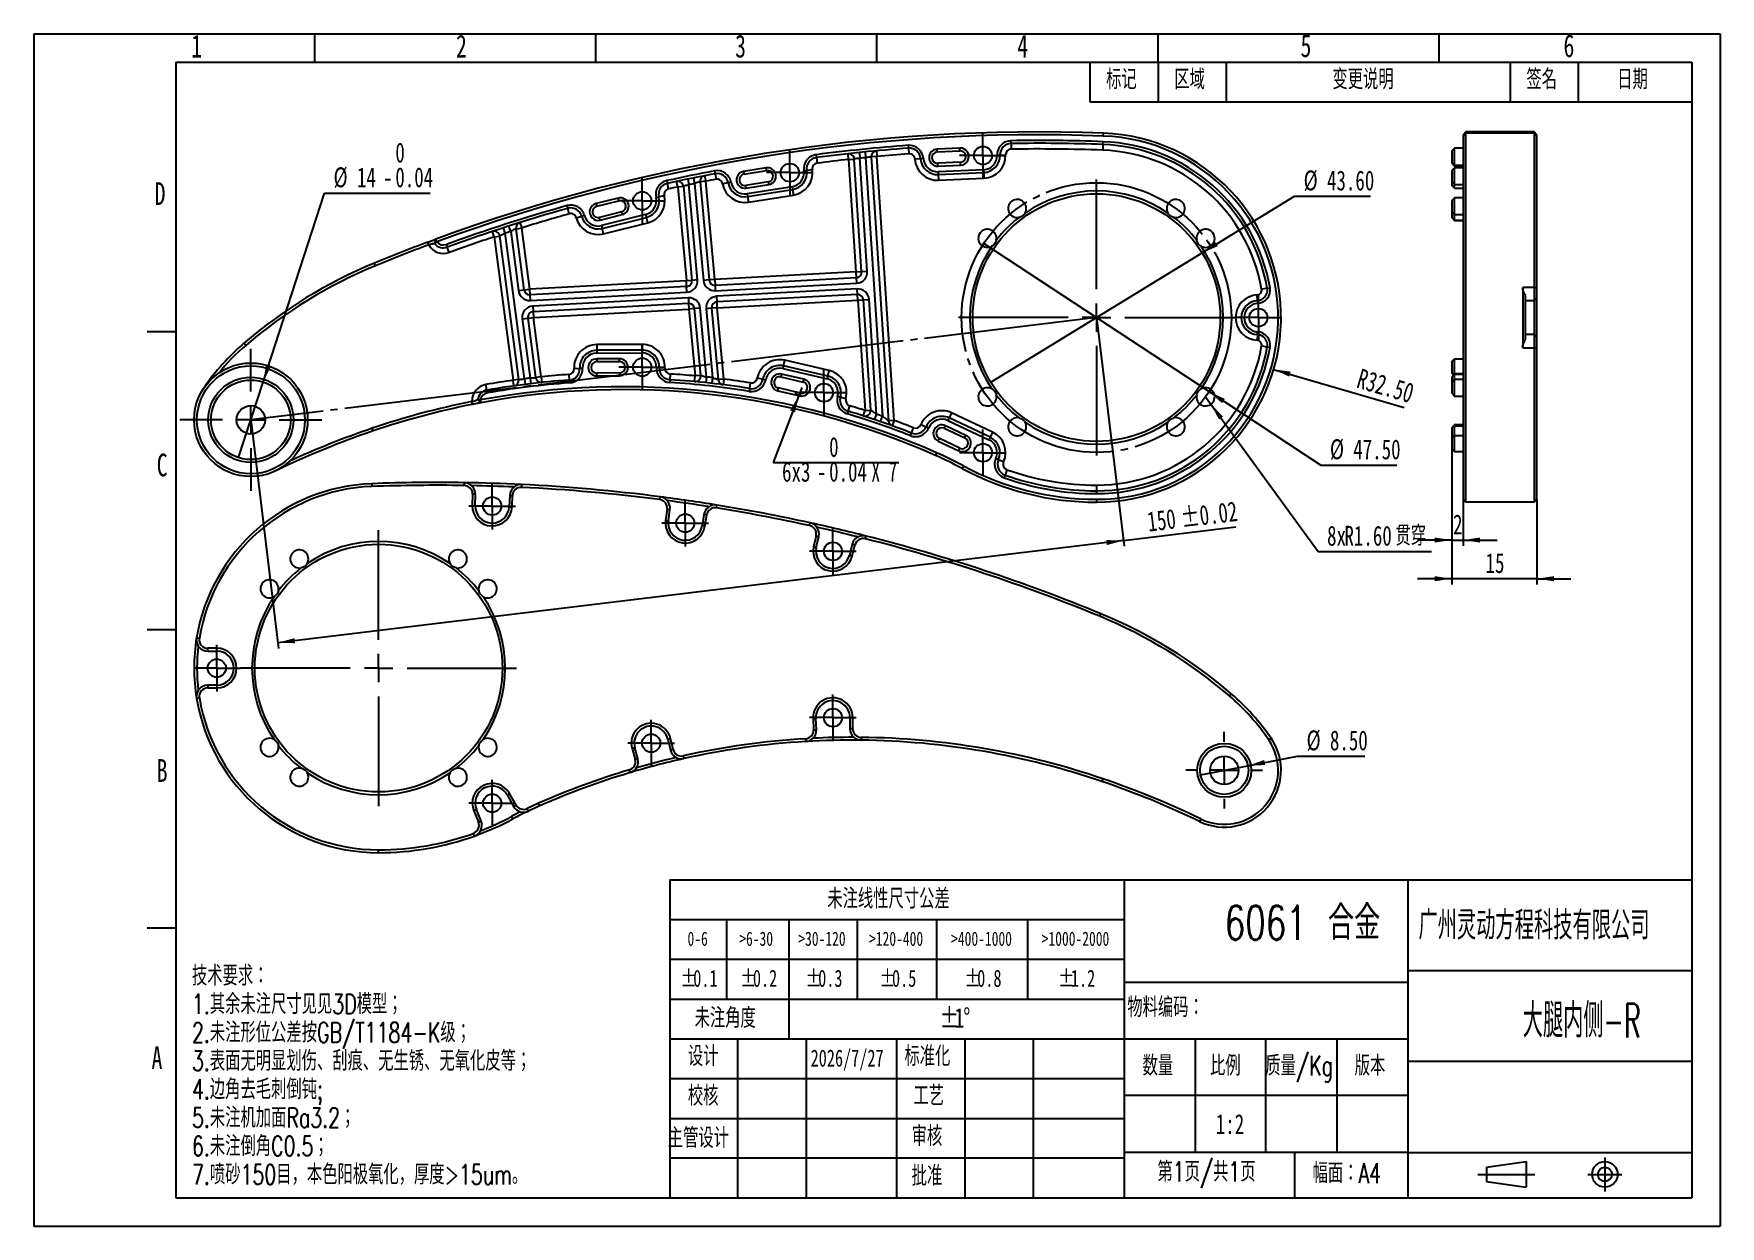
# Model space of a CAD drawing. Extents: x 0 to 297, y 0 to 210.
import ezdxf

# ---------------------------------------------------------------- set-up
doc = ezdxf.new("R2010")
doc.units = 0
doc.linetypes.add('SLD-中心线', pattern=[34.29, 30.48, -1.27, 1.27, -1.27])
doc.linetypes.add('SLD-实线', pattern=[0])
doc.layers.get('0').update_dxf_attribs({"linetype": 'CONTINUOUS'})
for name, color, linetype in [('中心线', 6, 'SLD-中心线'), ('图框', 7, 'SLD-实线'), ('尺寸线', 5, 'SLD-实线'), ('粗实线', 7, 'SLD-实线'), ('细实线', 7, 'SLD-实线')]:
    doc.layers.add(name, color=color, linetype=linetype)
doc.styles.add('SLDTEXTSTYLE0', font='TXT', dxfattribs={"width": 0.7, "bigfont": 'bigfont'})
doc.styles.add('SLDTEXTSTYLE1', font='TXT', dxfattribs={"width": 0.7})
doc.styles.add('SLDTEXTSTYLE2', font='TXT', dxfattribs={"width": 0.616621, "bigfont": 'bigfont'})
doc.styles.add('SLDTEXTSTYLE3', font='TXT', dxfattribs={"width": 0.538729, "bigfont": 'bigfont'})
doc.styles.add('SLDTEXTSTYLE4', font='TXT', dxfattribs={"width": 0.633333})
doc.dimstyles.new('SLDDIMSTYLE0', dxfattribs={"dimtxt": 3.5, "dimasz": 3, "dimexe": 0, "dimexo": 0.0625, "dimgap": 0.875, "dimtad": 2, "dimrnd": 1e-09, "dimzin": 12, "dimtxsty": 'SLDTEXTSTYLE1', "dimsah": 1, "dimcen": 0.09, "dimazin": 3, "dimtol": 1, "dimtp": 0.02, "dimtm": 0.02, "dimtfac": 1, "dimtofl": 0, "dimtmove": 0, "dimatfit": 3, "dimtolj": 1})
doc.dimstyles.new('SLDDIMSTYLE1', dxfattribs={"dimtxt": 3.5, "dimasz": 3, "dimexe": 0, "dimexo": 0.0625, "dimgap": 0.875, "dimtad": 2, "dimrnd": 1e-09, "dimzin": 4, "dimtxsty": 'SLDTEXTSTYLE1', "dimblk1": 'NONE', "dimsah": 1, "dimcen": 0, "dimazin": 3, "dimtfac": 1, "dimtmove": 0, "dimatfit": 3, "dimtolj": 1, "dimtzin": 12})
doc.dimstyles.new('SLDDIMSTYLE2', dxfattribs={"dimtxt": 3.5, "dimasz": 3, "dimexe": 0, "dimexo": 0.0625, "dimgap": 0.875, "dimtad": 2, "dimrnd": 1e-09, "dimzin": 12, "dimtxsty": 'SLDTEXTSTYLE1', "dimblk1": 'NONE', "dimsah": 1, "dimcen": 0, "dimazin": 3, "dimtol": 1, "dimtm": 0.04, "dimtfac": 1, "dimtmove": 0, "dimatfit": 3, "dimtolj": 1})
doc.dimstyles.new('SLDDIMSTYLE3', dxfattribs={"dimtxt": 3.5, "dimasz": 3, "dimexe": 0, "dimexo": 0.0625, "dimgap": 0.875, "dimtad": 0, "dimtih": 1, "dimtoh": 1, "dimdec": 6, "dimrnd": 1e-09, "dimzin": 12, "dimtxsty": 'SLDTEXTSTYLE1', "dimsah": 1, "dimcen": 0, "dimazin": 3, "dimtol": 1, "dimtm": 0.04, "dimtfac": 1, "dimtofl": 0, "dimtmove": 0, "dimatfit": 3, "dimtolj": 1, "dimtzin": 0})
doc.dimstyles.new('SLDDIMSTYLE4', dxfattribs={"dimtxt": 3.5, "dimasz": 3, "dimexe": 0, "dimexo": 0.0625, "dimgap": 0.875, "dimtad": 2, "dimrnd": 1e-09, "dimzin": 4, "dimtxsty": 'SLDTEXTSTYLE1', "dimsah": 1, "dimcen": 0, "dimazin": 3, "dimtfac": 1, "dimtofl": 0, "dimtmove": 0, "dimatfit": 3, "dimtolj": 1, "dimtzin": 12})
doc.dimstyles.new('SLDDIMSTYLE5', dxfattribs={"dimtxt": 3.5, "dimasz": 3, "dimexe": 0, "dimexo": 0.0625, "dimgap": 0.875, "dimtad": 0, "dimtih": 1, "dimtoh": 1, "dimrnd": 1e-09, "dimzin": 4, "dimtxsty": 'SLDTEXTSTYLE1', "dimsah": 1, "dimcen": 0, "dimazin": 3, "dimtfac": 1, "dimtofl": 0, "dimtmove": 0, "dimatfit": 3, "dimtolj": 1, "dimtzin": 12})
doc.dimstyles.new('SLDDIMSTYLE6', dxfattribs={"dimtxt": 3.5, "dimasz": 3, "dimexe": 0, "dimexo": 0.0625, "dimgap": 0.875, "dimtad": 0, "dimtih": 1, "dimtoh": 1, "dimrnd": 1e-09, "dimzin": 4, "dimtxsty": 'SLDTEXTSTYLE1', "dimblk1": 'NONE', "dimsah": 1, "dimcen": 0, "dimazin": 3, "dimtfac": 1, "dimtmove": 0, "dimatfit": 3, "dimtolj": 1, "dimtzin": 12})
doc.dimstyles.new('SLDDIMSTYLE7', dxfattribs={"dimtxt": 3.5, "dimasz": 3, "dimexe": 0, "dimexo": 0.0625, "dimgap": 0.875, "dimtad": 2, "dimrnd": 1e-09, "dimzin": 12, "dimtxsty": 'SLDTEXTSTYLE1', "dimsah": 1, "dimcen": 0.09, "dimazin": 3, "dimtfac": 1, "dimtmove": 0, "dimatfit": 3, "dimtolj": 1, "dimtzin": 12})

msp = doc.modelspace()

# ---------------------------------------------------------------- texts
at = {"layer": '图框'}
for s, insert, char_height, attachment_point, style in [('1', (27.7205428, 209.8118264), 4, 1, 'SLDTEXTSTYLE1'), ('2', (74.3597014, 209.8118264), 4, 1, 'SLDTEXTSTYLE1'), ('3', (123.5175808, 209.8118264), 4, 1, 'SLDTEXTSTYLE1'), ('4', (173.1918527, 209.8118264), 4, 1, 'SLDTEXTSTYLE1'), ('5', (223.0885135, 209.8869199), 4, 1, 'SLDTEXTSTYLE1'), ('6', (269.4005369, 209.8869199), 4, 1, 'SLDTEXTSTYLE1'), ('D', (21.2937193, 183.8510198), 4, 1, 'SLDTEXTSTYLE1'), ('C', (21.6612123, 136.0618264), 4, 1, 'SLDTEXTSTYLE1'), ('B', (21.6612123, 82.2545404), 4, 1, 'SLDTEXTSTYLE1'), ('6061 合金', (223.4446778, 56.4554103), 6, 2, 'SLDTEXTSTYLE0'), ('广州灵动方程科技有限公司', (243.8452362, 55.4968985), 5, 1, 'SLDTEXTSTYLE2'), ('技术要求：', (27.8643712, 45.8840829), 3.5, 1, 'SLDTEXTSTYLE0'), ('1.其余未注尺寸见见3D模型；', (27.8643712, 40.884083), 3.5, 1, 'SLDTEXTSTYLE0'), ('物料编码：', (192.5793345, 40.3195042), 3.5, 1, 'SLDTEXTSTYLE0'), ('大腿内侧-R', (272.5798936, 39.2437219), 6, 2, 'SLDTEXTSTYLE3'), ('2.未注形位公差按GB/T1184-K级；', (27.8643712, 35.8840831), 3.5, 1, 'SLDTEXTSTYLE0'), ('A', (20.7490995, 31.6775527), 4, 1, 'SLDTEXTSTYLE1'), ('3.表面无明显划伤、刮痕、无生锈、无氧化皮等；', (27.8643712, 30.8840832), 3.5, 1, 'SLDTEXTSTYLE0'), ('设计', (115.1949698, 31.7208861), 3.5, 1, 'SLDTEXTSTYLE0'), ('2026/7/27', (136.8092551, 31.1194075), 3, 1, 'SLDTEXTSTYLE1'), ('标准化', (153.3356757, 31.720886), 3.5, 1, 'SLDTEXTSTYLE0'), ('数量', (195.2585289, 30.0414096), 3.5, 1, 'SLDTEXTSTYLE0'), ('比例', (207.152454, 30.0414096), 3.5, 1, 'SLDTEXTSTYLE0'), ('质量/Kg', (216.8820442, 30.0414095), 3.5, 1, 'SLDTEXTSTYLE0'), ('版本', (232.6177463, 30.0414096), 3.5, 1, 'SLDTEXTSTYLE0'), ('4.边角去毛刺倒钝;', (27.8643712, 25.8840833), 3.5, 1, 'SLDTEXTSTYLE0'), ('校核', (115.1949698, 24.7385796), 3.5, 1, 'SLDTEXTSTYLE0'), ('工艺', (154.9106756, 24.7385796), 3.5, 1, 'SLDTEXTSTYLE0'), ('5.未注机加面Ra3.2；', (27.8643712, 20.8840835), 3.5, 1, 'SLDTEXTSTYLE0'), ('审核', (154.6002507, 17.6531182), 3.5, 1, 'SLDTEXTSTYLE0'), ('1:2', (208.1559731, 19.7390396), 3.5, 1, 'SLDTEXTSTYLE1'), ('6.未注倒角C0.5；', (27.8643712, 15.8840836), 3.5, 1, 'SLDTEXTSTYLE0'), ('主管设计', (111.6496572, 17.3105139), 3.5, 1, 'SLDTEXTSTYLE0'), ('第1页/共1页', (197.8882411, 11.3598808), 3.5, 1, 'SLDTEXTSTYLE0'), ('7.喷砂150目，本色阳极氧化，厚度>15um。', (27.8643712, 10.8840837), 3.5, 1, 'SLDTEXTSTYLE0'), ('批准', (154.6002507, 10.6498997), 3.5, 1, 'SLDTEXTSTYLE0'), ('幅面：A4', (225.1925109, 11.1164645), 3.5, 1, 'SLDTEXTSTYLE0')]:
    msp.add_mtext(s, dxfattribs=dict(at, insert=insert, char_height=char_height, attachment_point=attachment_point, style=style))

# ---------------------------------------------------------------- blocks, each defined once
blk = doc.blocks.new('SW_TABLEANNOTATION_0')
at = {"layer": '细实线', "color": 0}
for p, q in [((0, 0), (0, -7)), ((0, 0), (12, 0)), ((12, 0), (12, -7)), ((12, 0), (24, 0)), ((24, 0), (24, -7)), ((24, 0), (74, 0)), ((74, 0), (74, -7)), ((74, 0), (86, 0)), ((86, 0), (86, -7)), ((86, 0), (106, 0)), ((106, 0), (106, -7)), ((0, -7), (12, -7)), ((12, -7), (24, -7)), ((24, -7), (74, -7)), ((74, -7), (86, -7)), ((86, -7), (106, -7))]:
    blk.add_line(p, q, dxfattribs=at)
at = {"layer": '细实线', "color": 0, "char_height": 3.5, "attachment_point": 1, "style": 'SLDTEXTSTYLE0'}
for s, insert in [('标记', (2.85, -1.28)), ('区域', (14.85, -1.28)), ('变更说明', (42.7, -1.28)), ('签名', (76.85, -1.28)), ('日期', (92.85, -1.28))]:
    blk.add_mtext(s, dxfattribs=dict(at, insert=insert))
blk = doc.blocks.new('SW_TABLEANNOTATION_1')
at = {"layer": '细实线', "color": 0}
for p, q in [((0, 0), (0, -7)), ((0, 0), (5, 0)), ((5, 0), (10, 0)), ((10, 0), (21, 0)), ((21, 0), (33, 0)), ((33, 0), (47, 0)), ((47, 0), (63, 0)), ((63, 0), (80, 0)), ((80, 0), (80, -7)), ((0, -7), (0, -14)), ((0, -7), (5, -7)), ((5, -7), (10, -7)), ((10, -7), (10, -14)), ((10, -7), (21, -7)), ((21, -7), (21, -14)), ((21, -7), (33, -7)), ((33, -7), (33, -14)), ((33, -7), (47, -7)), ((47, -7), (47, -14)), ((47, -7), (63, -7)), ((63, -7), (63, -14)), ((63, -7), (80, -7)), ((80, -7), (80, -14)), ((0, -14), (0, -21)), ((0, -14), (5, -14)), ((5, -14), (10, -14)), ((10, -14), (10, -21)), ((10, -14), (21, -14)), ((21, -14), (21, -21)), ((21, -14), (33, -14)), ((33, -14), (33, -21)), ((33, -14), (47, -14)), ((47, -14), (47, -21)), ((47, -14), (63, -14)), ((63, -14), (63, -21)), ((63, -14), (80, -14)), ((80, -14), (80, -21)), ((0, -21), (0, -28)), ((0, -21), (5, -21)), ((5, -21), (10, -21)), ((10, -21), (21, -21)), ((21, -21), (21, -28)), ((21, -21), (21, -28)), ((21, -21), (33, -21)), ((33, -21), (47, -21)), ((47, -21), (63, -21)), ((63, -21), (80, -21)), ((80, -21), (80, -28)), ((0, -28), (5, -28)), ((5, -28), (10, -28)), ((10, -28), (21, -28)), ((21, -28), (33, -28)), ((33, -28), (47, -28)), ((47, -28), (63, -28)), ((63, -28), (80, -28))]:
    blk.add_line(p, q, dxfattribs=at)
at = {"layer": '细实线', "color": 0, "attachment_point": 1}
for s, insert, char_height, style in [('未注线性尺寸公差', (27.75, -1.56), 3.5, 'SLDTEXTSTYLE0'), ('0-6', (3.13, -9.12), 2.5, 'SLDTEXTSTYLE1'), ('>6-30', (12.24, -9.12), 2.5, 'SLDTEXTSTYLE1'), ('>30-120', (22.64, -9.12), 2.5, 'SLDTEXTSTYLE1'), ('>120-400', (35.1, -9.12), 2.5, 'SLDTEXTSTYLE1'), ('>400-1000', (49.55, -9.12), 2.5, 'SLDTEXTSTYLE1'), ('>1000-2000', (65.5, -9.12), 2.5, 'SLDTEXTSTYLE1'), ('%%p', (1.91, -15.84), 3, 'SLDTEXTSTYLE1'), ('0.1', (4.14, -15.84), 3, 'SLDTEXTSTYLE1'), ('%%p', (12.41, -15.84), 3, 'SLDTEXTSTYLE1'), ('0.2', (14.64, -15.84), 3, 'SLDTEXTSTYLE1'), ('%%p', (23.91, -15.84), 3, 'SLDTEXTSTYLE1'), ('0.3', (26.14, -15.84), 3, 'SLDTEXTSTYLE1'), ('%%p', (36.91, -15.84), 3, 'SLDTEXTSTYLE1'), ('0.5', (39.14, -15.84), 3, 'SLDTEXTSTYLE1'), ('%%p', (51.92, -15.84), 3, 'SLDTEXTSTYLE1'), ('0.8', (54.14, -15.84), 3, 'SLDTEXTSTYLE1'), ('%%p', (68.41, -15.84), 3, 'SLDTEXTSTYLE1'), ('1.2', (70.64, -15.84), 3, 'SLDTEXTSTYLE1'), ('未注角度', (4.38, -22.56), 3.5, 'SLDTEXTSTYLE0'), ('%%p', (47.57, -22.56), 3.5, 'SLDTEXTSTYLE1'), ('1', (50.17, -22.56), 3.5, 'SLDTEXTSTYLE1'), ('%%d', (51.7, -22.56), 3.5, 'SLDTEXTSTYLE1')]:
    blk.add_mtext(s, dxfattribs=dict(at, insert=insert, char_height=char_height, style=style))
blk = doc.blocks.new('_D')
at = {"layer": '尺寸线'}
for p, q in [((187.15, 160.01), (192.02, 119.76)), ((38.24, 142.01), (43.1, 101.76)), ((191.9, 120.76), (211.69, 123.15)), ((191.9, 120.76), (42.98, 102.76))]:
    blk.add_line(p, q, dxfattribs=at)
for points in [[(191.9, 120.76), (188.87, 120.84), (188.97, 119.95)], [(42.98, 102.76), (46.01, 102.67), (45.91, 103.56)]]:
    blk.add_solid(points, dxfattribs=at)
at = {"layer": '尺寸线', "char_height": 3.5, "attachment_point": 1, "rotation": 6.8921, "style": 'SLDTEXTSTYLE1'}
for s, insert in [('150', (195.92, 125.79)), ('±0.02', (201.79, 126.5))]:
    blk.add_mtext(s, dxfattribs=dict(at, insert=insert))
blk = doc.blocks.new('_D_1')
at = {"layer": '尺寸线'}
for p, q in [((167.3, 173.05), (207, 146.97)), ((207, 146.97), (226.67, 134.05)), ((226.67, 134.05), (240.04, 134.05))]:
    blk.add_line(p, q, dxfattribs=at)
blk.add_solid([(207, 146.97), (209.26, 144.95), (209.76, 145.7)], dxfattribs=at)
at = {"layer": '尺寸线', "char_height": 3.5, "attachment_point": 1, "style": 'SLDTEXTSTYLE1'}
for s, insert in [('%%c', (228.26, 138.58)), ('47.50', (232.37, 138.56))]:
    blk.add_mtext(s, dxfattribs=dict(at, insert=insert))
blk = doc.blocks.new('_NONE')
blk = doc.blocks.new('_D_2')
at = {"layer": '尺寸线'}
for p, q in [((40.4, 148.67), (51.22, 181.94)), ((51.22, 181.94), (69.82, 181.94)), ((36.07, 135.35), (40.4, 148.67))]:
    blk.add_line(p, q, dxfattribs=at)
blk.add_solid([(40.4, 148.67), (41.76, 151.38), (40.9, 151.66)], dxfattribs=at)
at = {"layer": '尺寸线', "char_height": 3.5, "attachment_point": 1, "style": 'SLDTEXTSTYLE1'}
for s, insert in [('0', (63.68, 190.83)), ('%%c', (52.8, 186.47)), ('14', (56.92, 186.46)), ('-', (61.52, 186.47)), ('0.04', (63.68, 186.47))]:
    blk.add_mtext(s, dxfattribs=dict(at, insert=insert))
blk = doc.blocks.new('_D_3')
at = {"layer": '尺寸线'}
for p, q in [((134.72, 146.3), (130.19, 134.5)), ((135.25, 147.7), (134.72, 146.3)), ((130.19, 134.5), (152.33, 134.5))]:
    blk.add_line(p, q, dxfattribs=at)
blk.add_arc((135.25, 147.7), 1.5, 215.3157, 257.0441, dxfattribs=at)
blk.add_solid([(134.72, 146.3), (133.22, 143.66), (134.06, 143.33)], dxfattribs=at)
at = {"layer": '尺寸线', "char_height": 3.5, "attachment_point": 1}
for s, insert, style in [('0', (140.07, 138.99), 'SLDTEXTSTYLE1'), ('6x3', (131.78, 134.62), 'SLDTEXTSTYLE1'), ('0.04', (140.07, 134.63), 'SLDTEXTSTYLE1'), ('X 7', (147.52, 134.62), 'SLDTEXTSTYLE4'), ('-', (137.91, 134.63), 'SLDTEXTSTYLE1')]:
    blk.add_mtext(s, dxfattribs=dict(at, insert=insert, style=style))
blk = doc.blocks.new('_D_4')
at = {"layer": '尺寸线'}
blk.add_line((218.35, 150.9), (241.33, 144.18), dxfattribs=at)
blk.add_solid([(218.35, 150.9), (221.1, 149.62), (221.35, 150.49)], dxfattribs=at)
at = {"layer": '尺寸线', "insert": (233.75, 151.1), "char_height": 3.5, "attachment_point": 1, "rotation": 343.7145, "style": 'SLDTEXTSTYLE1'}
blk.add_mtext('R32.50', dxfattribs=at)
blk = doc.blocks.new('_D_5')
at = {"layer": '尺寸线'}
for p, q in [((205.74, 171.41), (222.04, 181.4)), ((222.04, 181.4), (235.41, 181.4)), ((168.57, 148.62), (205.74, 171.41))]:
    blk.add_line(p, q, dxfattribs=at)
blk.add_solid([(205.74, 171.41), (208.53, 172.59), (208.06, 173.36)], dxfattribs=at)
at = {"layer": '尺寸线', "char_height": 3.5, "attachment_point": 1, "style": 'SLDTEXTSTYLE1'}
for s, insert in [('%%c', (223.63, 185.92)), ('43.60', (227.74, 185.91))]:
    blk.add_mtext(s, dxfattribs=dict(at, insert=insert))
blk = doc.blocks.new('_D_6')
at = {"layer": '尺寸线'}
for p, q in [((206.37, 146.05), (207.31, 144.76)), ((207.31, 144.76), (226.17, 118.84)), ((226.17, 118.84), (246.14, 118.84))]:
    blk.add_line(p, q, dxfattribs=at)
blk.add_solid([(207.31, 144.76), (208.71, 142.07), (209.44, 142.6)], dxfattribs=at)
at = {"layer": '尺寸线', "char_height": 3.5, "attachment_point": 1}
for s, insert, style in [('8x', (227.76, 123.35), 'SLDTEXTSTYLE1'), ('R1.60', (230.82, 123.35), 'SLDTEXTSTYLE1'), ('贯穿', (239.8, 123.35), 'SLDTEXTSTYLE0')]:
    blk.add_mtext(s, dxfattribs=dict(at, insert=insert, style=style))
blk = doc.blocks.new('SW_CENTERMARKSYMBOL_0')
at = {"layer": '中心线', "color": 0}
for p, q in [((0, 5), (0, 24.3)), ((-5, 0), (-24.3, 0)), ((0, 0), (-2.5, 0)), ((0, 0), (0, 2.5)), ((0, 0), (0, -2.5)), ((0, 0), (2.5, 0)), ((5, 0), (24.3, 0)), ((0, -5), (0, -24.3))]:
    blk.add_line(p, q, dxfattribs=at)
blk = doc.blocks.new('SW_CENTERMARKSYMBOL_1')
at = {"layer": '中心线', "color": 0}
for p, q in [((0, 2.5), (0, 4.1)), ((-2.5, 0), (-4.1, 0)), ((0, 0), (-2.5, 0)), ((0, 0), (0, 2.5)), ((0, 0), (0, -2.5)), ((0, 0), (2.5, 0)), ((2.5, 0), (4.1, 0)), ((0, -2.5), (0, -4.1))]:
    blk.add_line(p, q, dxfattribs=at)
blk = doc.blocks.new('SW_CENTERMARKSYMBOL_2')
at = {"layer": '中心线', "color": 0}
for p, q in [((0, 2.5), (0, 4.1)), ((-2.5, 0), (-4.1, 0)), ((0, 0), (-2.5, 0)), ((0, 0), (0, 2.5)), ((0, 0), (0, -2.5)), ((0, 0), (2.5, 0)), ((2.5, 0), (4.1, 0)), ((0, -2.5), (0, -4.1))]:
    blk.add_line(p, q, dxfattribs=at)
blk = doc.blocks.new('SW_CENTERMARKSYMBOL_3')
at = {"layer": '中心线', "color": 0}
for p, q in [((0, 2.5), (0, 4.1)), ((-2.5, 0), (-4.1, 0)), ((0, 0), (-2.5, 0)), ((0, 0), (0, 2.5)), ((0, 0), (0, -2.5)), ((0, 0), (2.5, 0)), ((2.5, 0), (4.1, 0)), ((0, -2.5), (0, -4.1))]:
    blk.add_line(p, q, dxfattribs=at)
blk = doc.blocks.new('SW_CENTERMARKSYMBOL_4')
at = {"layer": '中心线', "color": 0}
for p, q in [((0, 2.5), (0, 4.1)), ((-2.5, 0), (-4.1, 0)), ((0, 0), (-2.5, 0)), ((0, 0), (0, 2.5)), ((0, 0), (0, -2.5)), ((0, 0), (2.5, 0)), ((2.5, 0), (4.1, 0)), ((0, -2.5), (0, -4.1))]:
    blk.add_line(p, q, dxfattribs=at)
blk = doc.blocks.new('SW_CENTERMARKSYMBOL_5')
at = {"layer": '中心线', "color": 0}
for p, q in [((0, 2.5), (0, 4.1)), ((-2.5, 0), (-4.1, 0)), ((0, 0), (-2.5, 0)), ((0, 0), (0, 2.5)), ((0, 0), (0, -2.5)), ((0, 0), (2.5, 0)), ((2.5, 0), (4.1, 0)), ((0, -2.5), (0, -4.1))]:
    blk.add_line(p, q, dxfattribs=at)
blk = doc.blocks.new('SW_CENTERMARKSYMBOL_6')
at = {"layer": '中心线', "color": 0}
for p, q in [((0, 2.5), (0, 4.1)), ((-2.5, 0), (-4.1, 0)), ((0, 0), (-2.5, 0)), ((0, 0), (0, 2.5)), ((0, 0), (0, -2.5)), ((0, 0), (2.5, 0)), ((2.5, 0), (4.1, 0)), ((0, -2.5), (0, -4.1))]:
    blk.add_line(p, q, dxfattribs=at)
blk = doc.blocks.new('SW_CENTERMARKSYMBOL_7')
at = {"layer": '中心线', "color": 0}
for p, q in [((0, 2.5), (0, 4.1)), ((-2.5, 0), (-4.1, 0)), ((0, 0), (-2.5, 0)), ((0, 0), (0, 2.5)), ((0, 0), (0, -2.5)), ((0, 0), (2.5, 0)), ((2.5, 0), (4.1, 0)), ((0, -2.5), (0, -4.1))]:
    blk.add_line(p, q, dxfattribs=at)
blk = doc.blocks.new('SW_CENTERMARKSYMBOL_8')
at = {"layer": '中心线', "color": 0}
for p, q in [((0, 5), (0, 12.5)), ((-5, 0), (-12.5, 0)), ((0, 0), (-2.5, 0)), ((0, 0), (0, 2.5)), ((0, 0), (0, -2.5)), ((0, 0), (2.5, 0)), ((5, 0), (12.5, 0)), ((0, -5), (0, -12.5))]:
    blk.add_line(p, q, dxfattribs=at)
blk = doc.blocks.new('_D_7')
at = {"layer": '尺寸线'}
for p, q in [((205.48, 79.48), (213.83, 81.1)), ((213.83, 81.1), (222.56, 82.79)), ((222.56, 82.79), (234.4, 82.79))]:
    blk.add_line(p, q, dxfattribs=at)
blk.add_solid([(213.83, 81.1), (216.86, 81.23), (216.68, 82.11)], dxfattribs=at)
at = {"layer": '尺寸线', "char_height": 3.5, "attachment_point": 1, "style": 'SLDTEXTSTYLE1'}
for s, insert in [('%%c', (224.15, 87.32)), ('8.50', (228.26, 87.31))]:
    blk.add_mtext(s, dxfattribs=dict(at, insert=insert))
blk = doc.blocks.new('SW_CENTERMARKSYMBOL_9')
at = {"layer": '中心线', "color": 0}
for p, q in [((0, 5), (0, 24.3)), ((-5, 0), (-24.3, 0)), ((0, 0), (-2.5, 0)), ((0, 0), (0, 2.5)), ((0, 0), (0, -2.5)), ((0, 0), (2.5, 0)), ((5, 0), (24.3, 0)), ((0, -5), (0, -24.3))]:
    blk.add_line(p, q, dxfattribs=at)
blk = doc.blocks.new('SW_CENTERMARKSYMBOL_10')
at = {"layer": '中心线', "color": 0}
for p, q in [((0, 2.5), (0, 4.1)), ((-2.5, 0), (-4.1, 0)), ((0, 0), (-2.5, 0)), ((0, 0), (0, 2.5)), ((0, 0), (0, -2.5)), ((0, 0), (2.5, 0)), ((2.5, 0), (4.1, 0)), ((0, -2.5), (0, -4.1))]:
    blk.add_line(p, q, dxfattribs=at)
blk = doc.blocks.new('SW_CENTERMARKSYMBOL_11')
at = {"layer": '中心线', "color": 0}
for p, q in [((0, 2.5), (0, 4.1)), ((-2.5, 0), (-4.1, 0)), ((0, 0), (-2.5, 0)), ((0, 0), (0, 2.5)), ((0, 0), (0, -2.5)), ((0, 0), (2.5, 0)), ((2.5, 0), (4.1, 0)), ((0, -2.5), (0, -4.1))]:
    blk.add_line(p, q, dxfattribs=at)
blk = doc.blocks.new('SW_CENTERMARKSYMBOL_12')
at = {"layer": '中心线', "color": 0}
for p, q in [((0, 2.5), (0, 4.1)), ((-2.5, 0), (-4.1, 0)), ((0, 0), (-2.5, 0)), ((0, 0), (0, 2.5)), ((0, 0), (0, -2.5)), ((0, 0), (2.5, 0)), ((2.5, 0), (4.1, 0)), ((0, -2.5), (0, -4.1))]:
    blk.add_line(p, q, dxfattribs=at)
blk = doc.blocks.new('SW_CENTERMARKSYMBOL_13')
at = {"layer": '中心线', "color": 0}
for p, q in [((0, 2.5), (0, 4.1)), ((-2.5, 0), (-4.1, 0)), ((0, 0), (-2.5, 0)), ((0, 0), (0, 2.5)), ((0, 0), (0, -2.5)), ((0, 0), (2.5, 0)), ((2.5, 0), (4.1, 0)), ((0, -2.5), (0, -4.1))]:
    blk.add_line(p, q, dxfattribs=at)
blk = doc.blocks.new('SW_CENTERMARKSYMBOL_14')
at = {"layer": '中心线', "color": 0}
for p, q in [((0, 2.5), (0, 4.1)), ((-2.5, 0), (-4.1, 0)), ((0, 0), (-2.5, 0)), ((0, 0), (0, 2.5)), ((0, 0), (0, -2.5)), ((0, 0), (2.5, 0)), ((2.5, 0), (4.1, 0)), ((0, -2.5), (0, -4.1))]:
    blk.add_line(p, q, dxfattribs=at)
blk = doc.blocks.new('SW_CENTERMARKSYMBOL_15')
at = {"layer": '中心线', "color": 0}
for p, q in [((0, 2.5), (0, 4.1)), ((-2.5, 0), (-4.1, 0)), ((0, 0), (-2.5, 0)), ((0, 0), (0, 2.5)), ((0, 0), (0, -2.5)), ((0, 0), (2.5, 0)), ((2.5, 0), (4.1, 0)), ((0, -2.5), (0, -4.1))]:
    blk.add_line(p, q, dxfattribs=at)
blk = doc.blocks.new('SW_CENTERMARKSYMBOL_16')
at = {"layer": '中心线', "color": 0}
for p, q in [((0, 2.5), (0, 4.1)), ((-2.5, 0), (-4.1, 0)), ((0, 0), (-2.5, 0)), ((0, 0), (0, 2.5)), ((0, 0), (0, -2.5)), ((0, 0), (2.5, 0)), ((2.5, 0), (4.1, 0)), ((0, -2.5), (0, -4.1))]:
    blk.add_line(p, q, dxfattribs=at)
blk = doc.blocks.new('SW_CENTERMARKSYMBOL_17')
at = {"layer": '中心线', "color": 0}
for p, q in [((0, 5), (0, 6.75)), ((-5, 0), (-6.75, 0)), ((0, 0), (-2.5, 0)), ((0, 0), (0, 2.5)), ((0, 0), (0, -2.5)), ((0, 0), (2.5, 0)), ((5, 0), (6.75, 0)), ((0, -5), (0, -6.75))]:
    blk.add_line(p, q, dxfattribs=at)
blk = doc.blocks.new('_D_8')
at = {"layer": '尺寸线'}
for p, q in [((249.71, 136.92), (249.71, 113.03)), ((264.71, 128.01), (264.71, 113.03)), ((249.71, 114.03), (243.71, 114.03)), ((264.71, 114.03), (249.71, 114.03)), ((264.71, 114.03), (270.71, 114.03))]:
    blk.add_line(p, q, dxfattribs=at)
for points in [[(249.71, 114.03), (246.71, 114.48), (246.71, 113.58)], [(264.71, 114.03), (267.71, 113.58), (267.71, 114.48)]]:
    blk.add_solid(points, dxfattribs=at)
at = {"layer": '尺寸线', "insert": (255.67, 118.54), "char_height": 3.5, "attachment_point": 1, "style": 'SLDTEXTSTYLE1'}
blk.add_mtext('15', dxfattribs=at)
blk = doc.blocks.new('_D_9')
at = {"layer": '尺寸线'}
for p, q in [((249.71, 136.92), (249.71, 119.84)), ((251.71, 128.01), (251.71, 119.84)), ((249.71, 120.84), (243.71, 120.84)), ((249.71, 120.84), (251.71, 120.84)), ((251.71, 120.84), (257.71, 120.84))]:
    blk.add_line(p, q, dxfattribs=at)
for points in [[(249.71, 120.84), (246.71, 121.29), (246.71, 120.39)], [(251.71, 120.84), (254.71, 120.39), (254.71, 121.29)]]:
    blk.add_solid(points, dxfattribs=at)
at = {"layer": '尺寸线', "insert": (249.94, 125.35), "char_height": 3.5, "attachment_point": 1, "style": 'SLDTEXTSTYLE1'}
blk.add_mtext('2', dxfattribs=at)

# ---------------------------------------------------------------- dimensions: what is measured, and where the dimension line sits
at = {"layer": '尺寸线'}
for p1, p2, dimstyle, picture, middle in [((36.0731353, 135.3543403), (40.4007722, 148.6686769), 'SLDDIMSTYLE2', '_D_2', (61.3117566, 186.3061462)), ((168.5674451, 148.6178371), (205.73863, 171.4051802), 'SLDDIMSTYLE1', '_D_5', (229.5196865, 183.5711016)), ((167.3027909, 173.0510718), (207.0032842, 146.9719454), 'SLDDIMSTYLE1', '_D_1', (234.1502757, 136.2258498)), ((205.4809288, 79.4787328), (213.8251462, 81.0986205), 'SLDDIMSTYLE6', '_D_7', (229.2706873, 84.9669655))]:
    dim = msp.add_diameter_dim_2p(p1=p1, p2=p2, dimstyle=dimstyle, dxfattribs=at)
    dim.commit()
    dim.dimension.update_dxf_attribs({"geometry": picture, "text_midpoint": middle, "dimtype": 163})
dim = msp.add_linear_dim(base=(42.9817639, 102.7571451), p1=(187.1530375, 160.0115086), p2=(38.2369538, 142.0115086), angle=6.892102579, dimstyle='SLDDIMSTYLE0', dxfattribs=at)
dim.commit()
dim.dimension.update_dxf_attribs({"geometry": '_D', "text_midpoint": (204.0727147, 122.2287632), "dimtype": 160})
dim = msp.add_radius_dim(center=(187.1530375, 160.0115086), mpoint=(218.3490235, 150.8977576), dimstyle='SLDDIMSTYLE4', dxfattribs=at)
dim.commit()
dim.dimension.update_dxf_attribs({"geometry": '_D_4', "text_midpoint": (236.951542, 145.4631379), "dimtype": 164})
dim = msp.add_radius_dim(center=(135.2548658, 147.6955246), mpoint=(134.7174544, 146.2951), text='6x<> X 7\\P', dimstyle='SLDDIMSTYLE3', override={"dimpost": '<>'}, dxfattribs=at)
dim.commit()
dim.dimension.update_dxf_attribs({"geometry": '_D_3', "text_midpoint": (142.056268, 134.4703179), "dimtype": 164})
dim = msp.add_radius_dim(center=(206.3671912, 146.0516089), mpoint=(207.3086756, 144.7579292), text='8x<> 贯穿', dimstyle='SLDDIMSTYLE5', dxfattribs=at)
dim.commit()
dim.dimension.update_dxf_attribs({"geometry": '_D_6', "text_midpoint": (236.951532, 120.9994339), "dimtype": 164})
for base, p1, p2, picture, middle in [((249.7061616, 114.0325431), (264.7061616, 128.0115086), (249.7061616, 136.9200511), '_D_8', (257.2061616, 114.0325431)), ((251.7061616, 120.841583), (249.7061616, 136.9200511), (251.7061616, 128.0115086), '_D_9', (250.7061616, 120.841583))]:
    dim = msp.add_linear_dim(base=base, p1=p1, p2=p2, dimstyle='SLDDIMSTYLE7', dxfattribs=at)
    dim.commit()
    dim.dimension.update_dxf_attribs({"geometry": picture, "text_midpoint": middle, "dimtype": 160})

# ---------------------------------------------------------------- linework, layer by layer
at = {"color": 7, "linetype": 'SLD-实线'}
for p, q in [((154.0017205, 190.3475565), (154.0391293, 189.8489579)), ((172.1039275, 190.6669663), (172.0961206, 191.1669053)), ((172.1039275, 190.6669663), (172.1195412, 189.6670882)), ((188.2952689, 190.4901127), (188.2578187, 189.4908142)), ((188.2952689, 190.4901127), (188.313994, 190.989762)), ((188.3514442, 191.9890605), (188.3701694, 192.4887097)), ((252.2061616, 192.7041621), (251.7061616, 192.2041621)), ((251.7061616, 191.9890605), (252.2061616, 192.4887097)), ((251.7061616, 192.2041621), (251.7061616, 191.9890605)), ((251.7061616, 191.9890605), (251.7061616, 128.0115086)), ((264.2061616, 192.7041621), (252.2061616, 192.7041621)), ((252.2061616, 192.4887097), (252.2061616, 192.7041621)), ((252.2061616, 127.5115086), (252.2061616, 192.4887097)), ((264.2061616, 192.4887097), (252.2061616, 192.4887097)), ((264.7061616, 192.2041621), (264.2061616, 192.7041621)), ((264.2061616, 192.7041621), (264.2061616, 192.4887097)), ((264.2061616, 192.4887097), (264.2061616, 165.3393775)), ((264.2061616, 192.4887097), (264.7061616, 191.9890605)), ((264.7061616, 191.9890605), (264.7061616, 192.2041621)), ((264.7061616, 165.2574103), (264.7061616, 191.9890605)), ((137.7704032, 188.6930466), (137.834366, 188.1971548)), ((137.834366, 188.1971548), (137.9622915, 187.205371)), ((143.5028364, 187.868405), (143.3931286, 188.8623689)), ((143.5028364, 187.868405), (144.5007125, 187.933545)), ((143.5028364, 187.868405), (144.7963037, 168.0538311)), ((145.7941798, 168.118971), (144.5007125, 187.933545)), ((145.3900218, 189.0761248), (145.4931852, 188.0814604)), ((146.7920559, 168.184111), (145.4931852, 188.0814604)), ((146.3887915, 189.1780534), (146.4886816, 188.183055)), ((146.4886816, 188.183055), (149.4622122, 142.6316574)), ((148.4803182, 188.376384), (147.482442, 188.311244)), ((147.482442, 188.311244), (150.5162004, 141.8372198)), ((148.3869767, 189.3720181), (148.4803182, 188.376384)), ((151.5140765, 141.9023598), (148.4803182, 188.376384)), ((154.0391293, 189.8489579), (154.1139469, 188.8517607)), ((156.1672532, 187.9964971), (155.169262, 187.9331441)), ((156.6662488, 188.0281736), (156.1672532, 187.9964971)), ((163.0892788, 189.8659629), (159.0933734, 189.6850208)), ((159.1159912, 189.1855326), (159.0933734, 189.6850208)), ((159.1159912, 189.1855326), (163.1118966, 189.3664748)), ((163.2023677, 187.3685221), (159.2064623, 187.1875799)), ((159.2290801, 186.6880917), (159.2064623, 187.1875799)), ((163.1118966, 189.3664748), (163.0892788, 189.8659629)), ((163.2249855, 186.8690339), (163.2023677, 187.3685221)), ((169.6521192, 188.6161985), (170.1519355, 188.6297501)), ((170.1519355, 188.6297501), (171.1515681, 188.6568533)), ((250.2061616, 189.8674984), (249.7061616, 189.3674984)), ((249.7061616, 189.3674984), (249.7061616, 187.3685221)), ((250.2061616, 186.8690339), (249.7061616, 187.3685221)), ((249.7061616, 187.3685221), (249.7061616, 187.1875799)), ((250.2061616, 186.6880917), (249.7061616, 187.1875799)), ((249.7061616, 187.1875799), (249.7061616, 187.1865562)), ((249.7061616, 187.1865562), (250.2061616, 186.6865562)), ((251.7061616, 189.8674984), (250.2061616, 189.8674984)), ((250.2061616, 186.8690339), (250.2061616, 189.8674984)), ((115.171399, 184.4015608), (115.373598, 183.4222163)), ((116.1602928, 184.6040265), (116.3592509, 183.6240185)), ((118.1390033, 184.9989306), (118.3314765, 184.0176284)), ((119.8828315, 185.8446384), (119.9760579, 185.3534065)), ((119.9760579, 185.3534065), (120.1625106, 184.3709425)), ((128.9669202, 186.3877622), (125.0166901, 185.7587295)), ((125.0166901, 185.7587295), (125.0953192, 185.2649507)), ((125.0953192, 185.2649507), (129.0455493, 185.8939835)), ((129.0455493, 185.8939835), (128.9669202, 186.3877622)), ((135.628658, 185.883745), (136.1237821, 185.9534022)), ((136.1237821, 185.9534022), (137.1140303, 186.0927168)), ((159.2290801, 186.6880917), (163.2249855, 186.8690339)), ((167.2661264, 186.0509997), (159.2743156, 185.6891154)), ((159.2743156, 185.6891154), (159.2969334, 185.1896272)), ((159.2969334, 185.1896272), (167.2887442, 185.5515116)), ((159.2969334, 185.1896272), (159.3421689, 184.1906508)), ((159.3421689, 184.1906508), (167.3339797, 184.5525352)), ((167.2661264, 186.0509997), (167.2887442, 185.5515116)), ((167.2887442, 185.5515116), (167.3339797, 184.5525352)), ((250.2061616, 186.4064259), (249.7061616, 185.9064259)), ((249.7061616, 185.9064259), (249.7061616, 183.9188684)), ((250.2061616, 186.8690339), (251.7061616, 186.8690339)), ((250.2061616, 186.6880917), (250.2061616, 186.8690339)), ((250.2061616, 186.6880917), (251.7061616, 186.6880917)), ((250.2061616, 186.6865562), (250.2061616, 186.6880917)), ((250.2061616, 186.6865562), (251.7061616, 186.6865562)), ((251.7061616, 186.4064259), (250.2061616, 186.4064259)), ((250.2061616, 183.4250896), (250.2061616, 186.4064259)), ((109.5888383, 181.1414548), (110.0759984, 181.2540381)), ((111.0503187, 181.4792046), (110.0759984, 181.2540381)), ((111.4773529, 184.1268796), (111.5843303, 183.6384578)), ((111.7982853, 182.6616143), (111.5843303, 183.6384578)), ((113.4032139, 183.008599), (113.1945361, 183.9865834)), ((114.3990049, 183.1002515), (113.4032139, 183.008599)), ((113.4032139, 183.008599), (114.9244467, 166.4806393)), ((114.3990049, 183.1002515), (115.9202378, 166.5722918)), ((116.9160288, 166.6639444), (115.373598, 183.4222163)), ((116.3592509, 183.6240185), (117.9297771, 166.5604949)), ((118.3314765, 184.0176284), (117.3356855, 183.9259758)), ((117.3356855, 183.9259758), (118.9255681, 166.6521475)), ((119.9213592, 166.7438001), (118.3314765, 184.0176284)), ((122.2989521, 183.751943), (121.3144103, 183.576793)), ((122.791223, 183.8395181), (122.2989521, 183.751943)), ((129.3600656, 183.9188684), (125.4098355, 183.2898357)), ((125.4884646, 182.7960569), (125.4098355, 183.2898357)), ((125.4884646, 182.7960569), (129.4386947, 183.4250896)), ((133.546183, 183.0665648), (125.6457228, 181.8084994)), ((125.6457228, 181.8084994), (125.7243519, 181.3147206)), ((125.7243519, 181.3147206), (133.6248121, 182.5727861)), ((125.7243519, 181.3147206), (125.8816101, 180.3271631)), ((125.8816101, 180.3271631), (133.7820703, 181.5852285)), ((129.3600656, 183.9188684), (129.4386947, 183.4250896)), ((133.546183, 183.0665648), (133.6248121, 182.5727861)), ((133.6248121, 182.5727861), (133.7820703, 181.5852285)), ((249.7061616, 183.9188684), (250.2061616, 183.4250896)), ((249.7061616, 183.9188684), (249.7061616, 183.2898357)), ((250.2061616, 182.7960569), (249.7061616, 183.2898357)), ((249.7061616, 183.2898357), (249.7061616, 183.2773932)), ((249.7061616, 183.2773932), (250.2061616, 182.7773932)), ((250.2061616, 183.4250896), (251.7061616, 183.4250896)), ((250.2061616, 182.7960569), (250.2061616, 183.4250896)), ((250.2061616, 182.7960569), (251.7061616, 182.7960569)), ((250.2061616, 182.7773932), (250.2061616, 182.7960569)), ((250.2061616, 182.7773932), (251.7061616, 182.7773932)), ((93.9064484, 179.7289295), (94.0421714, 179.2477026)), ((94.3136173, 178.2852489), (94.0421714, 179.2477026)), ((102.9085286, 181.0624222), (99.0282301, 180.0911939)), ((99.0282301, 180.0911939), (99.1496337, 179.6061566)), ((99.1496337, 179.6061566), (103.0299321, 180.5773849)), ((103.5155462, 178.6372357), (99.6352478, 177.6660074)), ((103.0299321, 180.5773849), (102.9085286, 181.0624222)), ((103.5155462, 178.6372357), (103.6369497, 178.1521984)), ((250.2061616, 181.1073103), (249.7061616, 180.6073103)), ((249.7061616, 180.6073103), (249.7061616, 178.6372357)), ((249.7061616, 178.6372357), (250.2061616, 178.1521984)), ((249.7061616, 178.6372357), (249.7061616, 177.6660074)), ((251.7061616, 181.1073103), (250.2061616, 181.1073103)), ((250.2061616, 178.1521984), (250.2061616, 181.1073103)), ((83.02534, 174.8638959), (82.7167773, 175.8150999)), ((83.9928609, 175.1759654), (83.6874795, 176.1281955)), ((84.9378263, 175.6591934), (85.9292546, 175.789845)), ((86.3559951, 164.8976525), (84.9378263, 175.6591934)), ((85.6302402, 176.7440936), (85.9292546, 175.789845)), ((87.3474234, 165.0283041), (85.9292546, 175.789845)), ((95.5304026, 177.5946114), (96.4959121, 177.854979)), ((96.9786669, 177.9851629), (96.4959121, 177.854979)), ((99.7566513, 177.1809701), (99.6352478, 177.6660074)), ((99.7566513, 177.1809701), (103.6369497, 178.1521984)), ((107.7600552, 178.153352), (99.9994584, 176.2108955)), ((99.9994584, 176.2108955), (100.1208619, 175.7258582)), ((100.1208619, 175.7258582), (107.8814587, 177.6683147)), ((100.363669, 174.7557836), (100.1208619, 175.7258582)), ((100.363669, 174.7557836), (108.1242658, 176.6982401)), ((107.7600552, 178.153352), (107.8814587, 177.6683147)), ((108.1242658, 176.6982401), (107.8814587, 177.6683147)), ((250.2061616, 177.1809701), (249.7061616, 177.6660074)), ((249.7061616, 177.6660074), (249.7061616, 177.636082)), ((249.7061616, 177.636082), (250.2061616, 177.136082)), ((250.2061616, 178.1521984), (251.7061616, 178.1521984)), ((250.2061616, 177.1809701), (250.2061616, 178.1521984)), ((250.2061616, 177.1809701), (251.7061616, 177.1809701)), ((250.2061616, 177.136082), (250.2061616, 177.1809701)), ((250.2061616, 177.136082), (251.7061616, 177.136082)), ((69.5498653, 172.8104724), (69.3748683, 173.2788484)), ((70.6106294, 173.0284351), (70.8235928, 173.8159795)), ((70.9962314, 173.3467291), (70.6106294, 173.0284351)), ((70.9962314, 173.3467291), (70.8235928, 173.8159795)), ((72.6644603, 172.8914881), (72.8349346, 172.4214471)), ((73.1758831, 171.4813652), (72.8349346, 172.4214471)), ((81.0916544, 174.229466), (80.7767336, 175.1785839)), ((81.0916544, 174.229466), (82.0830828, 174.3601176)), ((81.0916544, 174.229466), (84.4189173, 148.9810784)), ((85.4103457, 149.1117301), (82.0830828, 174.3601176)), ((86.4015419, 149.2441429), (83.02534, 174.8638959)), ((83.9928609, 175.1759654), (85.3645668, 164.7670008)), ((60.171059, 169.1296104), (59.9807685, 169.5919842)), ((114.9244467, 166.4806393), (87.3474234, 165.0283041)), ((115.9202378, 166.5722918), (114.9244467, 166.4806393)), ((114.9770385, 165.4820232), (114.9244467, 166.4806393)), ((116.9160288, 166.6639444), (115.9202378, 166.5722918)), ((118.9255681, 166.6521475), (117.9297771, 166.5604949)), ((119.9213592, 166.7438001), (118.9255681, 166.6521475)), ((144.7963037, 168.0538311), (119.9213592, 166.7438001)), ((119.9213592, 166.7438001), (119.973951, 165.745184)), ((119.973951, 165.745184), (144.8488955, 167.055215)), ((144.7963037, 168.0538311), (145.7941798, 168.118971)), ((144.7963037, 168.0538311), (144.8488955, 167.055215)), ((144.8488955, 167.055215), (144.9014873, 166.0565989)), ((145.7941798, 168.118971), (146.7920559, 168.184111)), ((85.3645668, 164.7670008), (86.3559951, 164.8976525)), ((86.3559951, 164.8976525), (87.3474234, 165.0283041)), ((87.4000152, 164.029688), (87.3474234, 165.0283041)), ((114.9770385, 165.4820232), (87.4000152, 164.029688)), ((87.452607, 163.0310719), (87.4000152, 164.029688)), ((87.452607, 163.0310719), (115.0296303, 164.4834071)), ((115.2778777, 163.4950951), (87.8975113, 162.0531168)), ((115.0296303, 164.4834071), (114.9770385, 165.4820232)), ((115.2778777, 163.4950951), (115.3304695, 162.496479)), ((119.973951, 165.745184), (120.0265428, 164.7465679)), ((120.0265428, 164.7465679), (144.9014873, 166.0565989)), ((145.0168455, 165.0612884), (120.2747901, 163.7582559)), ((120.3273819, 162.7596398), (120.2747901, 163.7582559)), ((145.0694373, 164.0626723), (120.3273819, 162.7596398)), ((145.0694373, 164.0626723), (145.0168455, 165.0612884)), ((145.1220291, 163.0640562), (145.0694373, 164.0626723)), ((215.4951428, 163.0073506), (215.4425112, 164.0059646)), ((217.2153976, 165.1597613), (216.2297465, 164.9909661)), ((217.2153976, 165.1597613), (217.7082232, 165.2441589)), ((262.2061616, 165.3393775), (262.2061616, 154.6836398)), ((264.2061616, 165.3393775), (262.2061616, 165.3393775)), ((262.7061616, 156.1066937), (262.7061616, 163.9163236)), ((264.2061616, 165.3393775), (264.2061616, 163.0115086)), ((264.2061616, 165.3393775), (264.7061616, 165.2574103)), ((264.2061616, 163.0115086), (264.7061616, 163.5115086)), ((264.7061616, 163.5115086), (264.7061616, 165.2574103)), ((264.7061616, 156.5115086), (264.7061616, 163.5115086)), ((87.8975113, 162.0531168), (87.9501031, 161.0545007)), ((115.3304695, 162.496479), (87.9501031, 161.0545007)), ((87.9501031, 161.0545007), (88.0026949, 160.0558846)), ((88.0026949, 160.0558846), (115.3830613, 161.4978629)), ((115.3304695, 162.496479), (115.3830613, 161.4978629)), ((116.3788524, 161.5895155), (115.3830613, 161.4978629)), ((115.3830613, 161.4978629), (116.4644328, 149.7489298)), ((117.3746434, 161.6811681), (116.3788524, 161.5895155)), ((117.4602238, 149.8405824), (116.3788524, 161.5895155)), ((118.4913153, 149.5487008), (117.3746434, 161.6811681)), ((119.3841827, 161.6693711), (118.3883917, 161.5777186)), ((118.3883917, 161.5777186), (119.5058003, 149.4372471)), ((120.3799737, 161.7610237), (119.3841827, 161.6693711)), ((119.3841827, 161.6693711), (120.5410821, 149.0998389)), ((120.3799737, 161.7610237), (120.3273819, 162.7596398)), ((120.3799737, 161.7610237), (145.1220291, 163.0640562)), ((121.5368731, 149.1914915), (120.3799737, 161.7610237)), ((145.1220291, 163.0640562), (146.1199052, 163.1291961)), ((145.1220291, 163.0640562), (146.3888769, 143.6572649)), ((146.1199052, 163.1291961), (147.1177814, 163.1943361)), ((147.386753, 143.7224048), (146.1199052, 163.1291961)), ((148.4371781, 142.9825501), (147.1177814, 163.1943361)), ((215.4951428, 163.0073506), (215.5214586, 162.5080436)), ((262.7061616, 163.0115086), (264.2061616, 163.0115086)), ((264.2061616, 163.0115086), (264.2061616, 157.0115086)), ((86.0198382, 159.7945814), (87.0112665, 159.925233)), ((86.0198382, 159.7945814), (87.3942589, 149.365016)), ((87.0112665, 159.925233), (88.0026949, 160.0558846)), ((87.0112665, 159.925233), (88.3910748, 149.4547846)), ((89.3825032, 149.5854362), (88.0026949, 160.0558846)), ((215.4951428, 157.0156666), (215.5214586, 157.5149736)), ((37.3351374, 155.1211096), (37.0091962, 155.5002696)), ((107.1357037, 155.2874069), (99.1357788, 155.2527391)), ((99.1357788, 155.2527391), (99.1401123, 154.2527485)), ((107.1357037, 155.2874069), (107.1400371, 154.2874163)), ((215.4951428, 157.0156666), (215.4425112, 156.0170526)), ((216.2297465, 155.0320512), (217.2153976, 154.863256)), ((217.2153976, 154.863256), (217.7082232, 154.7788584)), ((262.2061616, 154.6836398), (264.2061616, 154.6836398)), ((264.2061616, 157.0115086), (262.7061616, 157.0115086)), ((264.2061616, 157.0115086), (264.2061616, 154.6836398)), ((264.2061616, 157.0115086), (264.7061616, 156.5115086)), ((264.2061616, 154.6836398), (264.7061616, 154.765607)), ((264.2061616, 154.6836398), (264.2061616, 127.5115086)), ((264.7061616, 154.765607), (264.7061616, 156.5115086)), ((264.7061616, 128.0115086), (264.7061616, 154.765607)), ((107.1400371, 154.2874163), (99.1401123, 154.2527485)), ((99.1401123, 154.2527485), (99.142279, 153.7527532)), ((99.142279, 153.7527532), (107.1422039, 153.787421)), ((103.1465749, 152.7700965), (99.1466125, 152.7527626)), ((99.1466125, 152.7527626), (99.1487792, 152.2527673)), ((99.1487792, 152.2527673), (103.1487416, 152.2701012)), ((103.1487416, 152.2701012), (103.1465749, 152.7700965)), ((107.1400371, 154.2874163), (107.1422039, 153.787421)), ((132.0292969, 151.5159572), (131.9171964, 151.0286858)), ((132.0292969, 151.5159572), (132.2534978, 152.4905002)), ((139.8256404, 149.7223496), (132.0292969, 151.5159572)), ((140.0498413, 150.6968926), (132.2534978, 152.4905002)), ((249.7061616, 152.2701012), (250.2061616, 152.7700965)), ((249.7061616, 152.2701012), (249.7061616, 150.27012)), ((250.2061616, 150.0923284), (250.2061616, 152.7700965)), ((250.2061616, 152.7700965), (251.7061616, 152.7700965)), ((85.4103457, 149.1117301), (84.4189173, 148.9810784)), ((84.557551, 147.9907347), (84.4189173, 148.9810784)), ((86.4015419, 149.2441429), (86.5259658, 148.2519138)), ((87.3942589, 149.365016), (87.5115678, 148.3719205)), ((89.3825032, 149.5854362), (88.3910748, 149.4547846)), ((89.3825032, 149.5854362), (89.485562, 148.590761)), ((94.227842, 150.0022551), (94.2961734, 149.0045924)), ((94.2961734, 149.0045924), (94.3303391, 148.5057611)), ((95.1582309, 151.0504895), (96.1569514, 151.1010613)), ((96.1569514, 151.1010613), (96.6563116, 151.1263472)), ((103.1574086, 150.27012), (99.1574461, 150.2527861)), ((99.1596129, 149.7527908), (99.1574461, 150.2527861)), ((99.1596129, 149.7527908), (103.1595753, 149.7701247)), ((103.1574086, 150.27012), (103.1595753, 149.7701247)), ((110.1512202, 151.183037), (109.6515231, 151.2004382)), ((111.1506144, 151.1482345), (110.1512202, 151.183037)), ((112.0644172, 149.0793336), (112.0344493, 148.5802325)), ((112.0644172, 149.0793336), (112.1243532, 150.0775358)), ((116.3733907, 148.7530828), (116.4644328, 149.7489298)), ((117.4602238, 149.8405824), (116.4644328, 149.7489298)), ((118.4913153, 149.5487008), (118.3857463, 148.5542888)), ((119.5058003, 149.4372471), (119.3929602, 148.4436339)), ((121.5368731, 149.1914915), (120.5410821, 149.0998389)), ((121.5368731, 149.1914915), (121.409476, 148.1996397)), ((126.0798862, 147.5186886), (126.2409985, 148.5056247)), ((128.4089838, 149.1500057), (127.4264137, 149.3358982)), ((128.4089838, 149.1500057), (128.9002688, 149.0570595)), ((131.6929955, 150.0541428), (131.580895, 149.5668714)), ((131.580895, 149.5668714), (135.4790667, 148.6700676)), ((135.5911672, 149.157339), (131.6929955, 150.0541428)), ((131.9171964, 151.0286858), (139.7135399, 149.2350782)), ((135.4790667, 148.6700676), (135.5911672, 149.157339)), ((139.8256404, 149.7223496), (139.7135399, 149.2350782)), ((139.8256404, 149.7223496), (140.0498413, 150.6968926)), ((249.7061616, 150.27012), (250.045059, 149.9312258)), ((249.7061616, 150.27012), (249.7061616, 150.2527861)), ((250.036392, 149.9225588), (249.7061616, 150.2527861)), ((250.2061616, 150.0923284), (249.7061616, 149.5923284)), ((250.2061616, 150.0541428), (249.7061616, 149.5668714)), ((249.7061616, 149.5923284), (249.7061616, 149.5668714)), ((249.7061616, 149.5668714), (249.7061616, 148.6700676)), ((249.7061616, 148.6700676), (250.2061616, 149.157339)), ((249.7061616, 148.6700676), (249.7061616, 146.6955246)), ((251.7061616, 150.0923284), (250.2061616, 150.0923284)), ((250.2061616, 150.0541428), (250.2061616, 150.0923284)), ((250.2061616, 149.157339), (250.2061616, 150.0541428)), ((250.2061616, 150.0541428), (251.7061616, 150.0541428)), ((250.2061616, 146.1955246), (250.2061616, 149.157339)), ((250.2061616, 149.157339), (251.7061616, 149.157339)), ((78.7639537, 145.0202991), (78.1788585, 145.591931)), ((78.6724033, 145.5118462), (78.1788585, 145.591931)), ((79.8071852, 147.2414614), (79.634259, 148.2263962)), ((79.8071852, 147.2414614), (79.8936483, 146.748994)), ((126.0798862, 147.5186886), (125.99933, 147.0252206)), ((131.0203926, 147.130514), (131.1324931, 147.6177855)), ((131.0203926, 147.130514), (134.9185644, 146.2337102)), ((135.0306649, 146.7209817), (131.1324931, 147.6177855)), ((135.0306649, 146.7209817), (134.9185644, 146.2337102)), ((142.0481059, 146.0122229), (141.5655945, 146.1433059)), ((142.0481059, 146.0122229), (143.0131287, 145.7500569)), ((249.7061616, 146.6955246), (250.2061616, 146.1955246)), ((250.2061616, 146.1955246), (251.7061616, 146.1955246)), ((77.2505729, 144.7295858), (77.15348, 145.2200682)), ((78.6724033, 145.5118462), (78.7639537, 145.0202991)), ((143.4301902, 143.5271204), (143.2870088, 143.0480598)), ((143.4301902, 143.5271204), (143.7165529, 144.4852417)), ((146.0833612, 142.7050779), (146.3888769, 143.6572649)), ((146.3888769, 143.6572649), (147.386753, 143.7224048)), ((148.1169818, 142.0351989), (148.4371781, 142.9825501)), ((149.1346694, 141.6868211), (149.4622122, 142.6316574)), ((161.615496, 143.2419192), (161.1899798, 142.3369684)), ((168.8551024, 139.8377895), (161.615496, 143.2419192)), ((59.7737654, 140.0478277), (59.6126667, 140.5211639)), ((151.5140765, 141.9023598), (150.5162004, 141.8372198)), ((151.5140765, 141.9023598), (151.1718276, 140.9627505)), ((154.5289406, 139.6904231), (154.3456988, 139.2252108)), ((154.8954242, 140.6208476), (154.5289406, 139.6904231)), ((156.2297938, 141.1812233), (157.1507031, 140.7914465)), ((157.1507031, 140.7914465), (157.6111578, 140.5965581)), ((160.3389473, 140.5270668), (160.5517054, 140.9795422)), ((160.3389473, 140.5270668), (163.9587505, 138.8250019)), ((164.1715087, 139.2774773), (160.5517054, 140.9795422)), ((161.1899798, 142.3369684), (160.9772217, 141.884493)), ((160.9772217, 141.884493), (168.2168281, 138.4803633)), ((168.4295862, 138.9328387), (161.1899798, 142.3369684)), ((168.8551024, 139.8377895), (168.4295862, 138.9328387)), ((250.2061616, 141.122116), (249.7061616, 140.622116)), ((249.7061616, 140.5270668), (250.2061616, 140.9795422)), ((249.7061616, 140.622116), (249.7061616, 140.5270668)), ((249.7061616, 140.5270668), (249.7061616, 138.8250019)), ((251.7061616, 141.122116), (250.2061616, 141.122116)), ((250.2061616, 140.9795422), (250.2061616, 141.122116)), ((250.2061616, 139.2774773), (250.2061616, 140.9795422)), ((250.2061616, 140.9795422), (251.7061616, 140.9795422)), ((159.2751568, 138.2646897), (159.4879149, 138.7171652)), ((159.2751568, 138.2646897), (162.89496, 136.5626249)), ((163.1077181, 137.0151003), (159.4879149, 138.7171652)), ((162.89496, 136.5626249), (163.1077181, 137.0151003)), ((163.9587505, 138.8250019), (164.1715087, 139.2774773)), ((168.4295862, 138.9328387), (168.2168281, 138.4803633)), ((249.7061616, 138.8250019), (250.2061616, 139.2774773)), ((249.7061616, 138.8250019), (249.7061616, 136.9200511)), ((249.7061616, 136.9200511), (250.2061616, 136.4200511)), ((250.2061616, 136.4200511), (250.2061616, 139.2774773)), ((250.2061616, 139.2774773), (251.7061616, 139.2774773)), ((158.9837775, 136.2082471), (158.7822742, 135.7506486)), ((163.7510864, 133.8857436), (163.5149502, 133.4450173)), ((169.8913427, 134.9925538), (169.4349585, 135.1967925)), ((170.8041111, 134.5840763), (169.8913427, 134.9925538)), ((250.2061616, 136.4200511), (251.7061616, 136.4200511)), ((59.519822, 130.7658777), (59.5385471, 130.2662285)), ((75.8138825, 130.9439437), (75.8060811, 130.4440046)), ((171.0464973, 132.2912985), (170.8789017, 131.8202234)), ((171.3816884, 133.2334487), (171.0464973, 132.2912985)), ((77.2823089, 128.9109529), (77.237813, 126.9031551)), ((77.7821862, 128.8998749), (77.2823089, 128.9109529)), ((77.7376902, 126.892077), (77.7821862, 128.8998749)), ((83.818541, 128.7063139), (83.7343142, 126.69979)), ((83.818541, 128.7063139), (84.3181011, 128.6853441)), ((84.2338743, 126.6788202), (84.3181011, 128.6853441)), ((85.9137563, 130.6200824), (85.8895125, 130.1206705)), ((110.2441379, 127.9624338), (110.3080951, 128.4583264)), ((187.1530375, 130.5115086), (187.1530375, 129.5115086)), ((187.1530375, 129.5115086), (187.1530375, 129.0115086)), ((187.1530375, 128.0115086), (187.1530375, 127.5115086)), ((251.7061616, 128.0115086), (252.2061616, 127.5115086)), ((264.2061616, 127.5115086), (264.7061616, 128.0115086)), ((77.7376902, 126.892077), (77.237813, 126.9031551)), ((83.7343142, 126.69979), (84.2338743, 126.6788202)), ((111.5386542, 126.2731372), (111.2687147, 124.2830706)), ((111.5386542, 126.2731372), (112.034117, 126.2059309)), ((111.7641774, 124.2158644), (112.034117, 126.2059309)), ((118.0104419, 125.3349628), (117.7011667, 123.350629)), ((118.5044774, 125.2579632), (118.0104419, 125.3349628)), ((118.1952022, 123.2736293), (118.5044774, 125.2579632)), ((120.2272924, 126.5075249), (120.3075286, 127.0010451)), ((264.2061616, 127.5115086), (252.2061616, 127.5115086)), ((111.2687147, 124.2830706), (111.7641774, 124.2158644)), ((118.1952022, 123.2736293), (117.7011667, 123.350629)), ((136.6232684, 123.3816194), (136.7302405, 123.8700423)), ((137.7654862, 121.585837), (137.3229747, 119.6269047)), ((137.3229747, 119.6269047), (137.810686, 119.5167335)), ((137.7654862, 121.585837), (138.2531975, 121.4756658)), ((137.810686, 119.5167335), (138.2531975, 121.4756658)), ((144.1307621, 120.0866806), (143.6495649, 118.1368905)), ((144.6161973, 119.966878), (144.1307621, 120.0866806)), ((144.1350001, 118.0170879), (144.6161973, 119.966878)), ((146.4414486, 121.0613885), (146.5644306, 121.546028)), ((144.1350001, 118.0170879), (143.6495649, 118.1368905)), ((187.7189323, 107.4067784), (187.9092228, 107.8691522)), ((28.6766386, 103.6165455), (29.1698742, 103.5345783)), ((32.2369538, 101.7886766), (30.649581, 101.7886766)), ((30.649581, 101.2886766), (30.649581, 101.7886766)), ((30.649581, 101.2886766), (32.2369538, 101.2886766)), ((32.2369538, 101.2886766), (32.2369538, 101.7886766)), ((30.649581, 95.2886766), (30.649581, 94.7886766)), ((32.2369538, 95.2886766), (30.649581, 95.2886766)), ((32.2369538, 95.2886766), (32.2369538, 94.7886766)), ((28.6766386, 92.9608078), (29.1698742, 93.042775)), ((30.649581, 94.7886766), (32.2369538, 94.7886766)), ((210.5548539, 93.3982776), (210.8807952, 93.7774376)), ((137.2405737, 89.4054692), (137.7400566, 89.4282039)), ((137.2405737, 89.4054692), (137.330713, 87.4251074)), ((137.8301959, 87.4478421), (137.7400566, 89.4282039)), ((144.2369402, 89.5743596), (143.7369422, 89.5729672)), ((143.7369422, 89.5729672), (143.742463, 87.5905627)), ((144.2424611, 87.5919551), (144.2369402, 89.5743596)), ((137.330713, 87.4251074), (137.8301959, 87.4478421)), ((144.2424611, 87.5919551), (143.742463, 87.5905627)), ((105.8504466, 84.2585294), (105.3693621, 84.1223029)), ((105.3693621, 84.1223029), (105.9094765, 82.2148872)), ((106.390561, 82.3511138), (105.8504466, 84.2585294)), ((111.6557207, 85.769286), (112.1421819, 85.8848522)), ((111.6557207, 85.769286), (112.1139204, 83.840553)), ((112.6003815, 83.9561192), (112.1139204, 83.840553)), ((112.6003815, 83.9561192), (112.1421819, 85.8848522)), ((135.9220959, 85.8595955), (135.9520397, 85.3604929)), ((145.7249755, 86.0962344), (145.7191489, 85.5962683)), ((217.4915253, 85.6559953), (217.9040773, 85.9384858)), ((105.0388556, 79.8899373), (104.8956974, 80.3690048)), ((106.390561, 82.3511138), (105.9094765, 82.2148872)), ((114.3853571, 82.8385808), (114.4938878, 82.3505019)), ((188.2773247, 78.7983319), (188.1162259, 78.3249956)), ((83.3464821, 75.9751415), (83.7814034, 76.2218061)), ((83.3464821, 75.9751415), (84.5079, 73.9273178)), ((84.9428214, 74.1739823), (83.7814034, 76.2218061)), ((89.1077172, 74.0278166), (88.9062139, 74.4854151)), ((77.9567638, 73.3679702), (77.4933989, 73.1801062)), ((77.4933989, 73.1801062), (78.3123547, 71.1601584)), ((78.7757197, 71.3480224), (77.9567638, 73.3679702)), ((78.7757197, 71.3480224), (78.3123547, 71.1601584)), ((84.3750411, 71.7221853), (84.1389049, 72.1629116)), ((84.5079, 73.9273178), (84.9428214, 74.1739823)), ((87.1120155, 73.1104348), (86.895908, 73.5613201)), ((205.5244588, 71.7326941), (205.3071651, 71.2823792)), ((77.5959204, 68.7134357), (77.4275052, 69.1842184)), ((60.7369538, 65.7886766), (60.7369538, 66.2886766))]:
    msp.add_line(p, q, dxfattribs=at)
at = {"color": 7, "linetype": 'SLD-中心线'}
msp.add_line((187.1530375, 160.0115086), (38.2369538, 142.0115086), dxfattribs=at)
at = {"color": 7, "linetype": 'SLD-实线'}
for centre, radius in [((167.1530375, 188.5484406), 1.6), ((133.1530375, 185.5354586), 1.6), ((107.1530375, 180.5785385), 1.6), ((187.1530375, 160.0115086), 21.8), ((215.6530375, 160.0115086), 1.6), ((38.2369538, 142.0115086), 10), ((38.2369538, 142.0115086), 9.5), ((107.1530375, 151.2874444), 1.6), ((38.2369538, 142.0115086), 7.5), ((38.2369538, 142.0115086), 7), ((139.1530375, 146.7987208), 1.6), ((38.2369538, 142.0115086), 2.5), ((167.1530375, 136.2179863), 1.6), ((80.7369538, 126.8256086), 1.6), ((114.7369538, 123.8126266), 1.6), ((60.7369538, 98.2886766), 21.8), ((140.7369538, 118.8557065), 1.6), ((32.2369538, 98.2886766), 1.6), ((140.7369538, 89.5646124), 1.6), ((108.7369538, 85.0758888), 1.6), ((209.6530375, 80.2886766), 4.75), ((209.6530375, 80.2886766), 4.25), ((209.6530375, 80.2886766), 2.5), ((80.7369538, 74.4951543), 1.6)]:
    msp.add_circle(centre, radius, dxfattribs=at)
for centre, radius, start, end in [((176.8681332, -114.4245917), 307.1287539, 87.853759169, 110.198714858), ((176.8681332, -114.4245917), 306.6287539, 87.853759169, 110.198714858), ((176.8681332, -114.4245917), 305.6287539, 94.290742654, 97.349734855), ((154.1875445, 187.8708241), 2.4836936, 3.632294399, 94.290742654), ((172.1349004, 188.6835145), 2.4836936, 90.89463864, 181.553086896), ((172.1349004, 188.6835145), 1.9836936, 90.89463864, 181.553086896), ((176.8681332, -114.4245917), 305.6287539, 87.853759169, 90.89463864), ((176.8681332, -114.4245917), 305.1287539, 87.853759169, 90.89463864), ((187.1530375, 160.0115086), 32.5, 270, 87.853759169), ((187.1530375, 160.0115086), 32, 270, 87.853759169), ((187.1530375, 160.0115086), 30.5, 9.717775012, 87.853759169), ((187.1530375, 160.0115086), 31, 9.717775012, 87.853759169), ((138.0881311, 186.2297596), 2.4836936, 97.349734855, 188.008183111), ((138.0881311, 186.2297596), 1.9836936, 97.349734855, 188.008183111), ((138.0881311, 186.2297596), 0.9836936, 97.349734855, 188.008183111), ((176.8681332, -114.4245917), 305.1287539, 94.290742654, 97.349734855), ((176.8681332, -114.4245917), 304.1287539, 96.298471857, 97.349734855), ((143.5028364, 187.868405), 1, 3.734888044, 96.298471857), ((176.8681332, -114.4245917), 304.1287539, 95.73284197, 95.921360897), ((148.4803182, 188.376384), 1, 95.355866978, 183.734888044), ((176.8681332, -114.4245917), 304.1287539, 94.290742654, 95.355866978), ((154.1875445, 187.8708241), 1.9836936, 3.632294399, 94.290742654), ((154.1875445, 187.8708241), 0.9836936, 3.632294399, 94.290742654), ((159.1612268, 188.1865562), 4, 183.632294399, 272.592690647), ((159.1612268, 188.1865562), 3, 183.632294399, 272.592690647), ((159.1612268, 188.1865562), 2.5, 183.632294399, 272.592690647), ((159.1612268, 188.1865562), 1.5, 92.592690647, 272.592690647), ((159.1612268, 188.1865562), 1, 92.592690647, 272.592690647), ((163.1571322, 188.3674984), 1.5, 272.592690647, 92.592690647), ((163.1571322, 188.3674984), 1, 272.592690647, 92.592690647), ((167.1530375, 188.5484406), 2.5, 272.592690647, 1.553086896), ((167.1530375, 188.5484406), 3, 272.592690647, 1.553086896), ((167.1530375, 188.5484406), 4, 272.592690647, 1.553086896), ((172.1349004, 188.6835145), 0.9836936, 90.89463864, 181.553086896), ((176.8681332, -114.4245917), 304.1287539, 87.853759169, 90.89463864), ((187.1530375, 160.0115086), 29.5, 9.717775012, 87.853759169), ((176.8681332, -114.4245917), 305.6287539, 100.745838869, 102.3542229), ((176.8681332, -114.4245917), 305.1287539, 100.745838869, 102.3542229), ((118.3314765, 184.0176284), 1, 101.097156892, 185.258685757), ((176.8681332, -114.4245917), 304.1287539, 100.745838869, 101.097156892), ((120.3459229, 183.404499), 2.4836936, 10.087390614, 100.745838869), ((120.3459229, 183.404499), 1.9836936, 10.087390614, 100.745838869), ((120.3459229, 183.404499), 0.9836936, 10.087390614, 100.745838869), ((125.2525773, 184.2773932), 1.5, 99.047786862, 279.047786862), ((125.2525773, 184.2773932), 1, 99.047786862, 279.047786862), ((129.2028074, 184.9064259), 1.5, 279.047786862, 99.047786862), ((129.2028074, 184.9064259), 1, 279.047786862, 99.047786862), ((133.1530375, 185.5354586), 2.5, 279.047786862, 8.008183111), ((133.1530375, 185.5354586), 3, 279.047786862, 8.008183111), ((133.1530375, 185.5354586), 4, 279.047786862, 8.008183111), ((107.1530375, 180.5785385), 3, 284.052274907, 13.012671155), ((107.1530375, 180.5785385), 4, 284.052274907, 13.012671155), ((112.0087514, 181.7006995), 2.4836936, 102.3542229, 193.012671155), ((112.0087514, 181.7006995), 1.9836936, 102.3542229, 193.012671155), ((112.0087514, 181.7006995), 0.9836936, 102.3542229, 193.012671155), ((176.8681332, -114.4245917), 304.1287539, 102.044879216, 102.3542229), ((113.4032139, 183.008599), 1, 5.258685757, 102.044879216), ((176.8681332, -114.4245917), 304.1287539, 101.476038808, 101.665581122), ((125.2525773, 184.2773932), 4, 190.087390614, 279.047786862), ((125.2525773, 184.2773932), 3, 190.087390614, 279.047786862), ((125.2525773, 184.2773932), 2.5, 190.087390614, 279.047786862), ((187.1530375, 160.0115086), 22.3, 55.684029037, 124.315970963), ((176.8681332, -114.4245917), 305.6287539, 105.750326914, 109.934673878), ((176.8681332, -114.4245917), 305.1287539, 105.750326914, 109.934673878), ((176.8681332, -114.4245917), 304.1287539, 105.750326914, 107.398415666), ((94.580637, 177.3384894), 2.4836936, 15.091878659, 105.750326914), ((94.580637, 177.3384894), 1.9836936, 15.091878659, 105.750326914), ((94.580637, 177.3384894), 0.9836936, 15.091878659, 105.750326914), ((99.3924407, 178.636082), 1.5, 104.052274907, 284.052274907), ((99.3924407, 178.636082), 1, 104.052274907, 284.052274907), ((103.2727391, 179.6073103), 1.5, 284.052274907, 104.052274907), ((103.2727391, 179.6073103), 1, 284.052274907, 104.052274907), ((107.1530375, 180.5785385), 2.5, 284.052274907, 13.012671155), ((173.1931378, 179.2256623), 1.6, 330.179078714, 281.820921286), ((201.1129373, 179.2256623), 1.6, 258.179078714, 209.820921286), ((85.9292546, 175.789845), 1, 107.398415666, 187.507248551), ((99.3924407, 178.636082), 4, 195.091878659, 284.052274907), ((99.3924407, 178.636082), 3, 195.091878659, 284.052274907), ((99.3924407, 178.636082), 2.5, 195.091878659, 284.052274907), ((167.9388839, 173.9714084), 1.6, 348.179078714, 299.820921286), ((187.1530375, 160.0115086), 22.3, 127.684029037, 142.315970963), ((187.1530375, 160.0115086), 22.3, 37.684029037, 52.315970963), ((206.3671912, 173.9714084), 1.6, 240.179078714, 191.820921286), ((176.8681332, -114.4245917), 307.1287539, 110.486956862, 112.369675047), ((176.8681332, -114.4245917), 306.6287539, 110.486956862, 112.369675047), ((72.1530375, 174.3016111), 3, 209.804771116, 289.934673878), ((72.1530375, 174.3016111), 2, 219.537861227, 289.934673878), ((72.1530375, 174.3016111), 1.5, 219.537861227, 289.934673878), ((176.8681332, -114.4245917), 304.1287539, 108.356034281, 109.934673878), ((81.0916544, 174.229466), 1, 7.507248551, 108.356034281), ((176.8681332, -114.4245917), 304.1287539, 107.78111283, 107.972634198), ((187.1530375, 160.0115086), 22.3, 145.684029037, 214.315970963), ((187.1530375, 160.0115086), 22.3, 325.684029037, 34.315970963), ((92.2052305, 91.2919783), 84.6717596, 112.369675047, 130.683681525), ((92.2052305, 91.2919783), 84.1717596, 112.369675047, 130.683681525), ((114.9244467, 166.4806393), 1, 273.014678932, 5.258685757), ((114.9244467, 166.4806393), 2, 273.014678932, 5.258685757), ((119.9213592, 166.7438001), 2, 185.258685757, 273.014678932), ((119.9213592, 166.7438001), 1, 185.258685757, 273.014678932), ((144.7963037, 168.0538311), 1, 273.014678932, 3.734888044), ((144.7963037, 168.0538311), 2, 273.014678932, 3.734888044), ((87.3474234, 165.0283041), 2, 187.507248551, 273.014678932), ((87.3474234, 165.0283041), 1, 187.507248551, 273.014678932), ((115.3830613, 161.4978629), 2, 5.258685757, 93.014678932), ((120.3799737, 161.7610237), 2, 93.014678932, 185.258685757), ((145.1220291, 163.0640562), 2, 3.734888044, 93.014678932), ((145.1220291, 163.0640562), 1, 3.734888044, 93.014678932), ((215.6530375, 160.0115086), 4, 93.01696131, 266.98303869), ((215.3981033, 164.8485452), 0.84375, 273.01696131, 9.717775012), ((215.3981033, 164.8485452), 1.84375, 273.01696131, 9.717775012), ((215.3981033, 164.8485452), 2.34375, 273.01696131, 9.717775012), ((88.0026949, 160.0558846), 2, 93.014678932, 187.507248551), ((88.0026949, 160.0558846), 1, 93.014678932, 187.507248551), ((115.3830613, 161.4978629), 1, 5.258685757, 93.014678932), ((120.3799737, 161.7610237), 1, 93.014678932, 185.258685757), ((215.6530375, 160.0115086), 3, 93.01696131, 266.98303869), ((215.6530375, 160.0115086), 2.5, 93.01696131, 266.98303869), ((215.3981033, 155.1744721), 2.34375, 350.282224988, 86.98303869), ((63.4398286, 124.7541161), 40.5450895, 130.683681525, 145.599034198), ((63.4398286, 124.7541161), 40.0450895, 130.683681525, 140.481933652), ((99.1531127, 151.2527767), 4, 90.248290148, 182.89878669), ((107.1530375, 151.2874444), 4, 358.005562299, 90.248290148), ((187.1530375, 160.0115086), 29.5, 270, 350.282224988), ((187.1530375, 160.0115086), 30.5, 270, 350.282224988), ((187.1530375, 160.0115086), 31, 270, 350.282224988), ((215.3981033, 155.1744721), 0.84375, 350.282224988, 86.98303869), ((215.3981033, 155.1744721), 1.84375, 350.282224988, 86.98303869), ((99.1531127, 151.2527767), 3, 90.248290148, 182.89878669), ((99.1531127, 151.2527767), 2.5, 90.248290148, 182.89878669), ((99.1531127, 151.2527767), 1.5, 90.248290148, 270.248290148), ((99.1531127, 151.2527767), 1, 90.248290148, 270.248290148), ((103.1530751, 151.2701106), 1.5, 270.248290148, 90.248290148), ((103.1530751, 151.2701106), 1, 270.248290148, 90.248290148), ((107.1530375, 151.2874444), 3, 358.005562299, 90.248290148), ((107.1530375, 151.2874444), 2.5, 358.005562299, 90.248290148), ((131.3566941, 148.5923284), 4, 77.044104495, 169.286832345), ((131.3566941, 148.5923284), 3, 77.044104495, 169.286832345), ((103.7617889, 10.8033487), 139.5250216, 97.96879273, 99.95799751), ((103.7617889, 10.8033487), 138.5250216, 93.918156793, 99.95799751), ((103.7617889, 10.8033487), 138.0250216, 93.918156793, 99.95799751), ((84.4189173, 148.9810784), 1, 277.96879273, 7.507248551), ((103.7617889, 10.8033487), 139.5250216, 96.73681819, 97.14748782), ((89.3825032, 149.5854362), 1, 187.507248551, 275.915339047), ((103.7617889, 10.8033487), 139.5250216, 93.918156793, 95.915339047), ((94.1595105, 150.9999177), 1, 273.91815679, 2.89878669), ((94.1595105, 150.9999177), 2, 273.918156791, 2.89878669), ((94.1595105, 150.9999177), 2.5, 273.918156792, 2.89878669), ((112.1864762, 151.1121621), 2.5364897, 178.005562299, 266.563863822), ((112.1864762, 151.1121621), 2.0364897, 178.005562299, 266.563863822), ((112.1864762, 151.1121621), 1.0364897, 178.005562299, 266.563863822), ((103.7617889, 10.8033487), 138.0250216, 80.728530822, 86.563863822), ((103.7617889, 10.8033487), 138.5250216, 80.728530822, 86.563863822), ((103.7617889, 10.8033487), 139.5250216, 84.776441769, 86.563863822), ((116.4644328, 149.7489298), 1, 264.776441769, 5.258685757), ((103.7617889, 10.8033487), 139.5250216, 83.520941545, 83.940046047), ((121.5368731, 149.1914915), 1, 185.258685757, 262.680793119), ((103.7617889, 10.8033487), 139.5250216, 80.728530822, 82.680793119), ((126.4079899, 149.5285737), 2.5364897, 260.728530822, 349.286832345), ((126.4079899, 149.5285737), 2.0364897, 260.728530822, 349.286832345), ((126.4079899, 149.5285737), 1.0364897, 260.728530822, 349.286832345), ((131.3566941, 148.5923284), 2.5, 77.044104495, 169.286832345), ((131.3566941, 148.5923284), 1.5, 77.044104495, 257.044104495), ((131.3566941, 148.5923284), 1, 77.044104495, 257.044104495), ((135.2548658, 147.6955246), 1.5, 257.044104495, 77.044104495), ((135.2548658, 147.6955246), 1, 257.044104495, 77.044104495), ((139.1530375, 146.7987208), 2.5, 344.801376646, 77.044104495), ((139.1530375, 146.7987208), 3, 344.801376646, 77.044104495), ((139.1530375, 146.7987208), 4, 344.801376646, 77.044104495), ((80.1530375, 145.2715918), 3, 99.95799751, 180.984077915), ((80.1530375, 145.2715918), 2, 99.95799751, 170.783260171), ((103.7617889, 10.8033487), 137.0250216, 66.233729162, 100.550422675), ((80.1530375, 145.2715918), 1.5, 99.95799751, 170.783260171), ((103.7617889, 10.8033487), 136.5250216, 66.233729162, 100.550422675), ((144.0133649, 145.4783245), 2.5364897, 164.801376646, 253.359678169), ((144.0133649, 145.4783245), 2.0364897, 164.801376646, 253.359678169), ((144.0133649, 145.4783245), 1.0364897, 164.801376646, 253.359678169), ((167.9388839, 146.0516089), 1.6, 60.179078714, 11.820921286), ((187.1530375, 160.0115086), 22.3, 217.684029037, 232.315970963), ((187.1530375, 160.0115086), 22.3, 307.684029037, 322.315970963), ((206.3671912, 146.0516089), 1.6, 168.179078714, 119.820921286), ((103.7617889, 10.8033487), 137.0250216, 101.197162277, 108.795873789), ((103.7617889, 10.8033487), 136.5250216, 101.197162277, 108.795873789), ((103.7617889, 10.8033487), 138.0250216, 68.50108409, 73.359678169), ((103.7617889, 10.8033487), 138.5250216, 68.50108409, 73.359678169), ((103.7617889, 10.8033487), 139.5250216, 72.210806228, 73.359678169), ((146.3888769, 143.6572649), 1, 252.210806228, 3.734888044), ((103.7617889, 10.8033487), 139.5250216, 70.880295792, 71.325206135), ((159.9134311, 139.622116), 4, 64.816657764, 157.059385613), ((159.9134311, 139.622116), 3, 64.816657764, 157.059385613), ((109.0565463, -4.7535711), 152.958287, 108.795873789, 115.759032335), ((109.0565463, -4.7535711), 153.458287, 108.795873789, 114.627678125), ((151.5140765, 141.9023598), 1, 183.734888044, 249.986050364), ((103.7617889, 10.8033487), 139.5250216, 68.50108409, 69.986050364), ((155.2752807, 141.585223), 2.5364897, 248.50108409, 337.059385613), ((155.2752807, 141.585223), 2.0364897, 248.50108409, 337.059385613), ((155.2752807, 141.585223), 1.0364897, 248.50108409, 337.059385613), ((159.9134311, 139.622116), 2.5, 64.816657764, 157.059385613), ((159.9134311, 139.622116), 1.5, 64.816657764, 244.816657764), ((159.9134311, 139.622116), 1, 64.816657764, 244.816657764), ((167.1530375, 136.2179863), 4, 335.890771168, 64.816657764), ((173.1931378, 140.797355), 1.6, 78.179078714, 29.820921286), ((187.1530375, 160.0115086), 22.3, 235.684029037, 304.315970963), ((201.1129373, 140.797355), 1.6, 150.179078714, 101.820921286), ((163.5332343, 137.9200511), 1.5, 244.816657764, 64.816657764), ((163.5332343, 137.9200511), 1, 244.816657764, 64.816657764), ((167.1530375, 136.2179863), 2.5, 335.890771168, 64.816657764), ((167.1530375, 136.2179863), 3, 335.890771168, 64.816657764), ((131.2463116, 73.2185907), 68.3263309, 61.818097249, 66.233729162), ((131.2463116, 73.2185907), 68.8263309, 61.818097249, 66.233729162), ((187.1530375, 177.5633188), 49.5518102, 241.818097249, 270), ((171.7168795, 134.1755988), 2.5, 155.890771168, 250.415839465), ((171.7168795, 134.1755988), 2, 155.890771168, 250.415839465), ((171.7168795, 134.1755988), 1, 155.890771168, 250.415839465), ((60.7369538, 98.2886766), 32.5, 92.146240831, 170.564661277), ((71.0218581, -176.1474237), 307.1287539, 89.105997382, 92.146240831), ((75.7826771, 128.9441871), 2, 358.7304432, 89.105997382), ((71.0218581, -176.1474237), 307.1287539, 87.220782521, 89.105997382), ((187.1530375, 177.5633188), 50.0518102, 241.818097249, 270), ((187.1530375, 177.5633188), 48.5518102, 250.415839465, 270), ((187.1530375, 177.5633188), 48.0518102, 250.415839465, 270), ((187.1530375, 177.5633188), 47.0518102, 250.415839465, 270), ((60.7369538, 98.2886766), 32, 92.146240831, 170.564661277), ((71.0218581, -176.1474237), 306.6287539, 89.105997382, 92.146240831), ((75.7826771, 128.9441871), 1.5, 358.7304432, 89.105997382), ((71.0218581, -176.1474237), 306.6287539, 87.468578348, 88.858201555), ((85.8167813, 128.6224348), 2, 87.220782521, 177.596336703), ((85.8167813, 128.6224348), 1.5, 87.220782521, 177.596336703), ((71.0218581, -176.1474237), 306.6287539, 82.650901167, 87.220782521), ((71.0218581, -176.1474237), 307.1287539, 82.650901167, 87.220782521), ((110.052266, 126.474756), 1.5, 352.275346985, 82.650901167), ((110.052266, 126.474756), 2, 352.275346985, 82.650901167), ((71.0218581, -176.1474237), 307.1287539, 80.765686306, 82.650901167), ((71.0218581, -176.1474237), 306.6287539, 81.013482133, 82.40310534), ((80.7369538, 126.8256086), 3.5, 178.7304432, 357.596336703), ((80.7369538, 126.8256086), 3, 178.7304432, 357.596336703), ((119.9865839, 125.0269644), 2, 80.765686306, 171.141240488), ((119.9865839, 125.0269644), 1.5, 80.765686306, 171.141240488), ((71.0218581, -176.1474237), 306.6287539, 77.646413122, 80.765686306), ((71.0218581, -176.1474237), 307.1287539, 77.646413122, 80.765686306), ((114.7369538, 123.8126266), 3.5, 172.275346985, 351.141240488), ((114.7369538, 123.8126266), 3, 172.275346985, 351.141240488), ((136.3023523, 121.9163505), 1.5, 347.27085894, 77.646413122), ((136.3023523, 121.9163505), 2, 347.27085894, 77.646413122), ((71.0218581, -176.1474237), 307.1287539, 75.761198261, 77.646413122), ((71.0218581, -176.1474237), 306.6287539, 76.008994088, 77.398617295), ((46.7770541, 117.5028302), 1.6, 330.179078714, 281.820921286), ((60.7369538, 98.2886766), 22.3, 55.684029037, 124.315970963), ((74.6968535, 117.5028302), 1.6, 258.179078714, 209.820921286), ((140.7369538, 118.8557065), 3.5, 167.27085894, 346.136752443), ((140.7369538, 118.8557065), 3, 167.27085894, 346.136752443), ((146.0725029, 119.60747), 2, 75.761198261, 166.136752443), ((146.0725029, 119.60747), 1.5, 75.761198261, 166.136752443), ((71.0218581, -176.1474237), 306.6287539, 67.630324953, 75.761198261), ((71.0218581, -176.1474237), 307.1287539, 67.630324953, 75.761198261), ((60.7369538, 98.2886766), 22.3, 127.684029037, 142.315970963), ((60.7369538, 98.2886766), 22.3, 37.684029037, 52.315970963), ((41.5228002, 112.2485764), 1.6, 348.179078714, 299.820921286), ((79.9511074, 112.2485764), 1.6, 240.179078714, 191.820921286), ((60.7369538, 98.2886766), 22.3, 145.684029037, 214.315970963), ((60.7369538, 98.2886766), 22.3, 325.684029037, 34.315970963), ((155.6847608, 29.5691463), 84.1717596, 49.316318475, 67.630324953), ((155.6847608, 29.5691463), 84.6717596, 49.316318475, 67.630324953), ((60.7369538, 98.2886766), 32.5, 170.564661277, 189.435338723), ((30.649581, 103.2886766), 2, 170.564661277, 270), ((60.7369538, 98.2886766), 32, 172.99098754, 187.00901246), ((30.649581, 103.2886766), 1.5, 170.564661277, 270), ((32.2369538, 98.2886766), 3.5, 270, 90), ((32.2369538, 98.2886766), 3, 270, 90), ((30.649581, 93.2886766), 2, 90, 189.435338723), ((60.7369538, 98.2886766), 32.5, 189.435338723, 270), ((30.649581, 93.2886766), 1.5, 90, 189.435338723), ((60.7369538, 98.2886766), 32, 189.435338723, 270), ((140.7369538, 89.5646124), 3.5, 0.159563768, 182.606108813), ((140.7369538, 89.5646124), 3, 0.159563768, 182.606108813), ((184.4501628, 63.0312841), 40.0450895, 34.400965802, 49.316318475), ((184.4501628, 63.0312841), 40.5450895, 34.400965802, 49.316318475), ((108.7369538, 85.0758888), 3.5, 13.363749421, 195.810294467), ((108.7369538, 85.0758888), 3, 13.363749421, 195.810294467), ((135.8322644, 87.3569031), 1.5, 273.433363985, 2.606108813), ((135.8322644, 87.3569031), 2, 273.433363985, 2.606108813), ((145.7424552, 87.5961325), 2, 180.159563768, 269.332308596), ((145.7424552, 87.5961325), 1.5, 180.159563768, 269.332308596), ((41.5228002, 84.3287769), 1.6, 60.179078714, 11.820921286), ((60.7369538, 98.2886766), 22.3, 217.684029037, 232.315970963), ((60.7369538, 98.2886766), 22.3, 307.684029037, 322.315970963), ((79.9511074, 84.3287769), 1.6, 168.179078714, 119.820921286), ((114.059765, 84.3028178), 2, 193.363749421, 282.53649425), ((114.059765, 84.3028178), 1.5, 193.363749421, 282.53649425), ((144.1282024, -50.9194833), 137.0250216, 93.433363985, 102.53649425), ((144.1282024, -50.9194833), 136.5250216, 93.433363985, 102.53649425), ((144.1282024, -50.9194833), 136.5250216, 89.332308596, 93.433363985), ((144.1282024, -50.9194833), 137.0250216, 89.882456259, 92.883216322), ((144.1282024, -50.9194833), 136.5250216, 71.204126211, 89.332308596), ((144.1282024, -50.9194833), 137.0250216, 71.204126211, 89.332308596), ((209.6530375, 80.2886766), 10, 244.240967665, 34.400965802), ((209.6530375, 80.2886766), 9.5, 244.240967665, 34.400965802), ((46.7770541, 79.074523), 1.6, 78.179078714, 29.820921286), ((74.6968535, 79.074523), 1.6, 150.179078714, 101.820921286), ((144.1282024, -50.9194833), 137.0250216, 106.637549638, 113.766270838), ((104.4662229, 81.8062076), 1.5, 286.637549638, 15.810294467), ((104.4662229, 81.8062076), 2, 286.637549638, 15.810294467), ((144.1282024, -50.9194833), 136.5250216, 102.53649425, 106.637549638), ((144.1282024, -50.9194833), 137.0250216, 103.086641912, 106.087401975), ((60.7369538, 98.2886766), 22.3, 235.684029037, 304.315970963), ((80.7369538, 74.4951543), 3.5, 29.559628519, 202.069315638), ((80.7369538, 74.4951543), 3, 29.559628519, 202.069315638), ((144.1282024, -50.9194833), 136.5250216, 106.637549638, 113.766270838), ((138.8334451, -66.4764031), 152.958287, 64.240967665, 71.204126211), ((138.8334451, -66.4764031), 153.458287, 64.240967665, 71.204126211), ((116.6436797, 11.4957587), 68.8263309, 113.766270838, 115.60821111), ((60.7369538, 115.8404868), 50.0518102, 289.683876458, 298.181902751), ((76.9222598, 70.5965664), 2, 289.683876458, 22.069315638), ((60.7369538, 115.8404868), 49.5518102, 291.237230024, 298.181902751), ((116.6436797, 11.4957587), 68.8263309, 116.697672667, 118.181902751), ((116.6436797, 11.4957587), 68.3263309, 115.60821111, 118.181902751), ((86.2475855, 74.9139759), 2, 209.559628519, 295.60821111), ((86.2475855, 74.9139759), 1.5, 209.559628519, 295.60821111), ((116.6436797, 11.4957587), 68.3263309, 113.766270838, 115.60821111), ((60.7369538, 115.8404868), 49.5518102, 270, 289.683876458), ((60.7369538, 115.8404868), 50.0518102, 270, 289.683876458), ((76.9222598, 70.5965664), 1.5, 289.683876458, 22.069315638)]:
    msp.add_arc(centre, radius, start, end, dxfattribs=at)
for points, knots in [([(145.4931852, 188.0814604), (145.3622337, 188.0628198), (145.2337872, 188.0441797), (144.9936948, 188.0087756), (144.883695, 187.9922547), (144.6089184, 187.9505438), (144.5007125, 187.933545), (144.5007125, 187.933545)], [0, 0, 0, 0, 0.25, 0.25, 0.5, 0.5, 1, 1, 1, 1]), ([(147.482442, 188.311244), (147.482442, 188.311244), (147.4565521, 188.3080892), (147.3567003, 188.295773), (147.2828198, 188.2866138), (147.0077958, 188.2518965), (146.7506539, 188.2185958), (146.4886816, 188.183055)], [0, 0, 0, 0, 0.25, 0.25, 0.5, 0.5, 1, 1, 1, 1]), ([(115.373598, 183.4222163), (115.2463363, 183.3810723), (115.121539, 183.3403652), (114.8871183, 183.2633241), (114.7793172, 183.2275884), (114.598464, 183.1673249), (114.5247874, 183.142597), (114.4256032, 183.1092393), (114.3990049, 183.1002515), (114.3990049, 183.1002515)], [0, 0, 0, 0, 0.25, 0.25, 0.5, 0.5, 0.75, 0.75, 1, 1, 1, 1]), ([(117.3356855, 183.9259758), (117.3356855, 183.9259758), (117.3096487, 183.9181194), (117.2100143, 183.8878978), (117.1364341, 183.8655287), (116.9553967, 183.8100602), (116.8465574, 183.7765253), (116.6132072, 183.7039695), (116.4865213, 183.6642697), (116.3592509, 183.6240185)], [0, 0, 0, 0, 0.25, 0.25, 0.5, 0.5, 0.75, 0.75, 1, 1, 1, 1]), ([(174.5812721, 178.429997), (174.5279911, 178.3370419), (174.4646395, 178.2478322), (174.313961, 178.0782202), (174.2281718, 178.0000671), (174.0411303, 177.86394), (173.9391416, 177.8057295), (173.7324846, 177.7150876), (173.6258636, 177.6815613), (173.5209034, 177.659594)], [0, 0, 0, 0, 0.25, 0.25, 0.5, 0.5, 0.75, 0.75, 1, 1, 1, 1]), ([(200.7851717, 177.659594), (200.6803014, 177.6815425), (200.5758813, 177.7142262), (200.3680084, 177.8051169), (200.2671702, 177.8625567), (200.0799065, 177.9983782), (199.9930288, 178.0773871), (199.8429627, 178.2459197), (199.7781297, 178.3369621), (199.724803, 178.429997)], [0, 0, 0, 0, 0.25, 0.25, 0.5, 0.5, 0.75, 0.75, 1, 1, 1, 1]), ([(84.9378263, 175.6591934), (84.9378263, 175.6591934), (84.9114689, 175.6459324), (84.8122141, 175.5958184), (84.7392543, 175.5589222), (84.5625955, 175.46912), (84.4574474, 175.4154661), (84.2339671, 175.3007491), (84.113602, 175.2386421), (83.9928609, 175.1759654)], [0, 0, 0, 0, 0.25, 0.25, 0.5, 0.5, 0.75, 0.75, 1, 1, 1, 1]), ([(69.3748683, 173.2788484), (69.4218961, 173.2964191), (69.4686493, 173.3138742), (69.5616193, 173.3485585), (69.6078619, 173.3657973), (69.6997066, 173.4000114), (69.7455948, 173.4170931), (69.8351073, 173.4503899), (69.87902, 173.4667128), (69.9650509, 173.4986698), (70.0071939, 173.5143133), (70.0897267, 173.5449297), (70.1300978, 173.5598957), (70.2091022, 173.5891655), (70.2471132, 173.6032386), (70.3201087, 173.6302493), (70.3551174, 173.6431958), (70.422157, 173.6679748), (70.4541943, 173.6798097), (70.4999351, 173.6966989), (70.5148205, 173.7021938), (70.543716, 173.7128581), (70.5576477, 173.7179985), (70.5979096, 173.7328511), (70.6227852, 173.7420234), (70.6685038, 173.7588754), (70.6893734, 173.766565), (70.7175669, 173.7769503), (70.7264579, 173.7802248), (70.743172, 173.7863799), (70.7510067, 173.7892646), (70.7726396, 173.797229), (70.7846665, 173.8016556), (70.8039933, 173.8087682), (70.8112924, 173.8114539), (70.8210919, 173.8150594), (70.8235915, 173.815979), (70.8235928, 173.8159795)], [0, 0, 0, 0, 0.0001482683821, 0.0001482683821, 0.0002965367642, 0.0002965367642, 0.0004448051463, 0.0004448051463, 0.0005930735284, 0.0005930735284, 0.0007413419105, 0.0007413419105, 0.0008896102927, 0.0008896102927, 0.0010378786748, 0.0010378786748, 0.0011861470569, 0.0011861470569, 0.001334415439, 0.001334415439, 0.00140854963, 0.00140854963, 0.0014826838211, 0.0014826838211, 0.0016309522032, 0.0016309522032, 0.0017792205853, 0.0017792205853, 0.0018533547764, 0.0018533547764, 0.0019274889674, 0.0019274889674, 0.0020757573495, 0.0020757573495, 0.0022240257316, 0.0022240257316, 0.0023722941137, 0.0023722941137, 0.0023722941137, 0.0023722941137]), ([(70.6106294, 173.0284351), (70.6106288, 173.0284346), (70.6085888, 173.0282775), (70.6006188, 173.0276376), (70.5946894, 173.027155), (70.5790699, 173.025806), (70.5693809, 173.0249393), (70.5520689, 173.0232756), (70.5458159, 173.0226578), (70.5325209, 173.0212984), (70.5254696, 173.0205559), (70.5031901, 173.0181264), (70.4867989, 173.0162336), (70.4511779, 173.0118072), (70.4319277, 173.0092708), (70.4010214, 173.00491), (70.3903659, 173.0033613), (70.3683512, 173.0000599), (70.3570518, 172.998316), (70.3224615, 172.9928171), (70.2984034, 172.9887847), (70.2484211, 172.9799436), (70.2224914, 172.9751345), (70.1687795, 172.9646933), (70.1409795, 172.9590576), (70.0835394, 172.9469248), (70.0543513, 172.9405238), (69.9949823, 172.9270498), (69.9648149, 172.9199798), (69.9035023, 172.9051826), (69.8723397, 172.8974507), (69.8090602, 172.8813499), (69.7767417, 172.8729256), (69.7122701, 172.8557531), (69.6799137, 172.8469547), (69.6150432, 172.8289904), (69.5825108, 172.8198199), (69.5498653, 172.8104724)], [0, 0, 0, 0, 0.0001482683821, 0.0001482683821, 0.0002965367642, 0.0002965367642, 0.0004448051463, 0.0004448051463, 0.0005189393374, 0.0005189393374, 0.0005930735284, 0.0005930735284, 0.0007413419105, 0.0007413419105, 0.0008896102927, 0.0008896102927, 0.0009637444837, 0.0009637444837, 0.0010378786748, 0.0010378786748, 0.0011861470569, 0.0011861470569, 0.001334415439, 0.001334415439, 0.0014826838211, 0.0014826838211, 0.0016309522032, 0.0016309522032, 0.0017792205853, 0.0017792205853, 0.0019274889674, 0.0019274889674, 0.0020757573495, 0.0020757573495, 0.0022240257316, 0.0022240257316, 0.0023722941137, 0.0023722941137, 0.0023722941137, 0.0023722941137]), ([(83.02534, 174.8638959), (82.9045903, 174.8002778), (82.7862062, 174.7375383), (82.5619061, 174.6180625), (82.4581483, 174.5624736), (82.2816682, 174.4675802), (82.2088524, 174.4282322), (82.1099764, 174.3747208), (82.0830828, 174.3601176), (82.0830828, 174.3601176)], [0, 0, 0, 0, 0.25, 0.25, 0.5, 0.5, 0.75, 0.75, 1, 1, 1, 1]), ([(169.5049522, 173.6436428), (169.4830037, 173.5387725), (169.45032, 173.4343524), (169.3594293, 173.2264795), (169.3019895, 173.1256412), (169.166168, 172.9383776), (169.0871591, 172.8514999), (168.9186264, 172.7014338), (168.827584, 172.6366008), (168.7345492, 172.5832741)], [0, 0, 0, 0, 0.25, 0.25, 0.5, 0.5, 0.75, 0.75, 1, 1, 1, 1]), ([(205.5715259, 172.5832741), (205.4785708, 172.6365551), (205.3893611, 172.6999067), (205.2197491, 172.8505851), (205.141596, 172.9363744), (205.0054689, 173.1234159), (204.9472584, 173.2254046), (204.8566165, 173.4320616), (204.8230903, 173.5386826), (204.8011229, 173.6436428)], [0, 0, 0, 0, 0.25, 0.25, 0.5, 0.5, 0.75, 0.75, 1, 1, 1, 1]), ([(262.7061616, 163.9163236), (262.633797, 164.0101128), (262.5671082, 164.110452), (262.4465632, 164.3260973), (262.3921799, 164.4429273), (262.2581242, 164.8074454), (262.2061616, 165.0750341), (262.2061616, 165.3393775)], [0, 0, 0, 0, 0.25, 0.25, 0.5, 0.5, 1, 1, 1, 1]), ([(262.2061616, 154.6836398), (262.2061616, 154.8158216), (262.2186563, 154.9468388), (262.2665515, 155.206736), (262.3024305, 155.3358003), (262.3914762, 155.578421), (262.4454921, 155.6948553), (262.5667956, 155.9121528), (262.6337463, 156.0128388), (262.7061616, 156.1066937)], [0, 0, 0, 0, 0.25, 0.25, 0.5, 0.5, 0.75, 0.75, 1, 1, 1, 1]), ([(85.4103457, 149.1117301), (85.4103457, 149.1117301), (85.4360453, 149.1155656), (85.5352819, 149.1300519), (85.6087316, 149.1406731), (85.8826084, 149.1789184), (86.1392798, 149.2129269), (86.4015419, 149.2441429)], [0, 0, 0, 0, 0.25, 0.25, 0.5, 0.5, 1, 1, 1, 1]), ([(87.3942589, 149.365016), (87.52565, 149.3787485), (87.6546519, 149.391456), (87.8958249, 149.4139926), (88.0063682, 149.4236709), (88.2824186, 149.4468843), (88.3910748, 149.4547846), (88.3910748, 149.4547846)], [0, 0, 0, 0, 0.25, 0.25, 0.5, 0.5, 1, 1, 1, 1]), ([(117.4602238, 149.8405824), (117.4602238, 149.8405824), (117.4892563, 149.8328067), (117.5982425, 149.8032553), (117.6782986, 149.7814271), (117.871484, 149.7278121), (117.9862126, 149.695559), (118.229509, 149.625799), (118.3602486, 149.5876697), (118.4913153, 149.5487008)], [0, 0, 0, 0, 0.25, 0.25, 0.5, 0.5, 0.75, 0.75, 1, 1, 1, 1]), ([(119.5058003, 149.4372471), (119.6373609, 149.3962533), (119.7662875, 149.35535), (120.011402, 149.2763776), (120.1250423, 149.2391239), (120.3196643, 149.1746242), (120.4004871, 149.147442), (120.5108231, 149.1101633), (120.5410821, 149.0998389), (120.5410821, 149.0998389)], [0, 0, 0, 0, 0.25, 0.25, 0.5, 0.5, 0.75, 0.75, 1, 1, 1, 1]), ([(77.15348, 145.2200682), (77.1862504, 145.2295311), (77.2188399, 145.239057), (77.2836733, 145.2582722), (77.3159382, 145.2679682), (77.3800454, 145.2875367), (77.4121079, 145.2974799), (77.4747401, 145.317247), (77.5054819, 145.3271217), (77.5657773, 145.346861), (77.5953439, 145.3567294), (77.6533203, 145.3764824), (77.6817081, 145.3863593), (77.7373859, 145.4061651), (77.7642525, 145.4159444), (77.8159164, 145.4351775), (77.8407493, 145.4446443), (77.8884102, 145.4632309), (77.911246, 145.4723546), (77.954826, 145.49016), (77.975662, 145.4988838), (78.0142669, 145.5153924), (78.0322253, 145.5232534), (78.0653179, 145.5380125), (78.0804766, 145.5449208), (78.1010131, 145.5544281), (78.1075004, 145.5574588), (78.1197115, 145.5632058), (78.1254465, 145.5659275), (78.1413043, 145.5735019), (78.1501467, 145.577793), (78.1643797, 145.5847509), (78.1697685, 145.5874164), (78.1770079, 145.5910066), (78.1788578, 145.5919311), (78.1788585, 145.591931)], [0, 0, 0, 0, 0.0001484710693, 0.0001484710693, 0.0002969421386, 0.0002969421386, 0.0004454132078, 0.0004454132078, 0.0005938842771, 0.0005938842771, 0.0007423553464, 0.0007423553464, 0.0008908264157, 0.0008908264157, 0.001039297485, 0.001039297485, 0.0011877685543, 0.0011877685543, 0.0013362396235, 0.0013362396235, 0.0014847106928, 0.0014847106928, 0.0016331817621, 0.0016331817621, 0.0017816528314, 0.0017816528314, 0.001855888366, 0.001855888366, 0.0019301239007, 0.0019301239007, 0.00207859497, 0.00207859497, 0.0022270660392, 0.0022270660392, 0.0023755371085, 0.0023755371085, 0.0023755371085, 0.0023755371085]), ([(168.7345492, 147.4397432), (168.8275043, 147.3864622), (168.9167139, 147.3231106), (169.086326, 147.1724321), (169.1644791, 147.0866429), (169.3006062, 146.8996013), (169.3588167, 146.7976127), (169.4494586, 146.5909557), (169.4829848, 146.4843347), (169.5049522, 146.3793744)], [0, 0, 0, 0, 0.25, 0.25, 0.5, 0.5, 0.75, 0.75, 1, 1, 1, 1]), ([(204.8011229, 146.3793744), (204.8230714, 146.4842448), (204.8557551, 146.5886649), (204.9466458, 146.7965377), (205.0040856, 146.897376), (205.1399071, 147.0846397), (205.218916, 147.1715174), (205.3874486, 147.3215834), (205.4784911, 147.3864165), (205.5715259, 147.4397432)], [0, 0, 0, 0, 0.25, 0.25, 0.5, 0.5, 0.75, 0.75, 1, 1, 1, 1]), ([(78.7639537, 145.0202991), (78.7639523, 145.0202989), (78.7613336, 145.0198112), (78.7510682, 145.0178987), (78.7434224, 145.016474), (78.7231787, 145.0126988), (78.7105827, 145.0103487), (78.6879234, 145.0061165), (78.6797184, 145.0045833), (78.6622215, 145.001312), (78.6529135, 144.9995708), (78.6234007, 144.9940465), (78.6015571, 144.9899534), (78.5537093, 144.980973), (78.5276692, 144.976079), (78.4715123, 144.9655054), (78.4411176, 144.9597731), (78.3773612, 144.947724), (78.3438671, 144.9413824), (78.2737904, 144.9280845), (78.2371967, 144.9211262), (78.1609091, 144.9065851), (78.1211628, 144.8989922), (78.0386548, 144.8831894), (77.9965211, 144.8750998), (77.9103598, 144.858513), (77.8663648, 144.8500221), (77.7765545, 144.8326412), (77.7307198, 144.8237473), (77.6372644, 144.8055616), (77.5893863, 144.796219), (77.4935992, 144.7774735), (77.445362, 144.768007), (77.3483908, 144.7489212), (77.2996252, 144.7392959), (77.2505729, 144.7295858)], [0, 0, 0, 0, 0.0001484710693, 0.0001484710693, 0.0002969421386, 0.0002969421386, 0.0004454132078, 0.0004454132078, 0.0005196487425, 0.0005196487425, 0.0005938842771, 0.0005938842771, 0.0007423553464, 0.0007423553464, 0.0008908264157, 0.0008908264157, 0.001039297485, 0.001039297485, 0.0011877685543, 0.0011877685543, 0.0013362396235, 0.0013362396235, 0.0014847106928, 0.0014847106928, 0.0016331817621, 0.0016331817621, 0.0017816528314, 0.0017816528314, 0.0019301239007, 0.0019301239007, 0.00207859497, 0.00207859497, 0.0022270660392, 0.0022270660392, 0.0023755371085, 0.0023755371085, 0.0023755371085, 0.0023755371085]), ([(147.386753, 143.7224048), (147.386753, 143.7224048), (147.3957306, 143.7162308), (147.4299741, 143.6926409), (147.4557587, 143.6748653), (147.5510588, 143.6089947), (147.6406388, 143.5468741), (147.8429387, 143.4054563), (147.9566429, 143.3254722), (148.1924251, 143.1582158), (148.3146037, 143.0708844), (148.4371781, 142.9825501)], [0, 0, 0, 0, 0.125, 0.125, 0.25, 0.25, 0.5, 0.5, 0.75, 0.75, 1, 1, 1, 1]), ([(149.4622122, 142.6316574), (149.5855215, 142.5407631), (149.7062473, 142.4510569), (149.9423564, 142.2743246), (150.0535713, 142.1904126), (150.2573212, 142.0357695), (150.3458356, 141.9680824), (150.4772323, 141.8672867), (150.5162004, 141.8372198), (150.5162004, 141.8372198)], [0, 0, 0, 0, 0.25, 0.25, 0.5, 0.5, 0.75, 0.75, 1, 1, 1, 1]), ([(173.5209034, 142.3634233), (173.6257737, 142.3414747), (173.7301938, 142.3087911), (173.9380666, 142.2179004), (174.0389049, 142.1604606), (174.2261686, 142.0246391), (174.3130463, 141.9456301), (174.4631124, 141.7770975), (174.5279454, 141.6860551), (174.5812721, 141.5930203)], [0, 0, 0, 0, 0.25, 0.25, 0.5, 0.5, 0.75, 0.75, 1, 1, 1, 1]), ([(199.724803, 141.5930203), (199.778084, 141.6859754), (199.8414356, 141.775185), (199.9921141, 141.9447971), (200.0779033, 142.0229501), (200.2649448, 142.1590773), (200.3669335, 142.2172878), (200.5735905, 142.3079297), (200.6802115, 142.3414559), (200.7851717, 142.3634233)], [0, 0, 0, 0, 0.25, 0.25, 0.5, 0.5, 0.75, 0.75, 1, 1, 1, 1]), ([(48.1651883, 116.707165), (48.1119073, 116.6142099), (48.0485557, 116.5250002), (47.8978773, 116.3553882), (47.812088, 116.2772351), (47.6250465, 116.141108), (47.5230578, 116.0828975), (47.3164008, 115.9922556), (47.2097799, 115.9587293), (47.1048196, 115.936762)], [0, 0, 0, 0, 0.25, 0.25, 0.5, 0.5, 0.75, 0.75, 1, 1, 1, 1]), ([(74.369088, 115.936762), (74.2642177, 115.9587105), (74.1597976, 115.9913942), (73.9519247, 116.0822849), (73.8510864, 116.1397247), (73.6638228, 116.2755462), (73.5769451, 116.3545551), (73.426879, 116.5230877), (73.3620459, 116.6141301), (73.3087193, 116.707165)], [0, 0, 0, 0, 0.25, 0.25, 0.5, 0.5, 0.75, 0.75, 1, 1, 1, 1]), ([(43.0888684, 111.9208108), (43.0669199, 111.8159405), (43.0342362, 111.7115204), (42.9433455, 111.5036475), (42.8859057, 111.4028092), (42.7500843, 111.2155456), (42.6710753, 111.1286679), (42.5025427, 110.9786018), (42.4115003, 110.9137688), (42.3184654, 110.8604421)], [0, 0, 0, 0, 0.25, 0.25, 0.5, 0.5, 0.75, 0.75, 1, 1, 1, 1]), ([(79.1554421, 110.8604421), (79.062487, 110.9137231), (78.9732774, 110.9770747), (78.8036653, 111.1277531), (78.7255123, 111.2135424), (78.5893851, 111.4005839), (78.5311746, 111.5025726), (78.4405327, 111.7092296), (78.4070065, 111.8158506), (78.3850392, 111.9208108)], [0, 0, 0, 0, 0.25, 0.25, 0.5, 0.5, 0.75, 0.75, 1, 1, 1, 1]), ([(42.3184654, 85.7169112), (42.4114206, 85.6636302), (42.5006302, 85.6002786), (42.6702423, 85.4496001), (42.7483953, 85.3638109), (42.8845225, 85.1767693), (42.942733, 85.0747807), (43.0333748, 84.8681237), (43.0669011, 84.7615027), (43.0888684, 84.6565424)], [0, 0, 0, 0, 0.25, 0.25, 0.5, 0.5, 0.75, 0.75, 1, 1, 1, 1]), ([(78.3850392, 84.6565424), (78.4069877, 84.7614128), (78.4396714, 84.8658329), (78.5305621, 85.0737057), (78.5880019, 85.174544), (78.7238233, 85.3618077), (78.8028323, 85.4486854), (78.9713649, 85.5987514), (79.0624073, 85.6635845), (79.1554421, 85.7169112)], [0, 0, 0, 0, 0.25, 0.25, 0.5, 0.5, 0.75, 0.75, 1, 1, 1, 1]), ([(47.1048196, 80.6405913), (47.2096899, 80.6186427), (47.31411, 80.5859591), (47.5219829, 80.4950684), (47.6228212, 80.4376286), (47.8100848, 80.3018071), (47.8969625, 80.2227981), (48.0470286, 80.0542655), (48.1118617, 79.9632231), (48.1651883, 79.8701883)], [0, 0, 0, 0, 0.25, 0.25, 0.5, 0.5, 0.75, 0.75, 1, 1, 1, 1]), ([(73.3087193, 79.8701883), (73.3620002, 79.9631434), (73.4253519, 80.052353), (73.5760303, 80.2219651), (73.6618195, 80.3001181), (73.8488611, 80.4362453), (73.9508497, 80.4944558), (74.1575067, 80.5850977), (74.2641277, 80.6186239), (74.369088, 80.6405913)], [0, 0, 0, 0, 0.25, 0.25, 0.5, 0.5, 0.75, 0.75, 1, 1, 1, 1])]:
    msp.add_open_spline(points, degree=3, knots=knots, dxfattribs=at)
at = {"layer": '中心线'}
for p, q in [((276.6807843, 12.1342907), (276.6807843, 6.1342907)), ((254.3262578, 9.1342907), (264.3262578, 9.1342907)), ((273.6807843, 9.1342907), (279.6807843, 9.1342907))]:
    msp.add_line(p, q, dxfattribs=at)
at = {"layer": '中心线', "linetype": 'SLD-中心线'}
msp.add_circle((187.1530375, 160.0115086), 23.75, dxfattribs=at)
at = {"layer": '粗实线'}
for p, q in [((25, 205), (25, 5)), ((25, 205), (292, 205)), ((292, 205), (292, 5)), ((112, 61), (292, 61)), ((112, 61), (112, 5)), ((255.8262578, 10.3842907), (262.8262578, 11.3842907)), ((255.8262578, 10.3842907), (255.8262578, 7.8842907)), ((262.8262578, 11.3842907), (262.8262578, 6.8842907)), ((255.8262578, 7.8842907), (262.8262578, 6.8842907)), ((25, 5), (292, 5))]:
    msp.add_line(p, q, dxfattribs=at)
for radius in [2.25, 1.25]:
    msp.add_circle((276.6807843, 9.1342907), radius, dxfattribs=at)
at = {"layer": '细实线'}
for p, q in [((0, 210), (297, 210)), ((0, 210), (0, 0)), ((49.5, 205), (49.5, 210)), ((99, 205), (99, 210)), ((148.5, 205), (148.5, 210)), ((198, 205), (198, 210)), ((247.5, 205), (247.5, 210)), ((297, 210), (297, 0)), ((25, 157.5), (20, 157.5)), ((25, 105), (20, 105)), ((192, 61), (192, 5)), ((242, 61), (242, 5)), ((25, 52.5), (20, 52.5)), ((292, 45), (242, 45)), ((192, 43), (242, 43)), ((112, 33), (192, 33)), ((124, 5), (124, 33)), ((136, 33), (136, 5)), ((152, 5), (152, 33)), ((164, 5), (164, 33)), ((176, 33), (176, 5)), ((192, 33), (242, 33)), ((204.5, 33), (204.5, 13)), ((217, 13), (217, 33)), ((229.5, 33), (229.5, 13)), ((292, 29), (242, 29)), ((112, 26), (192, 26)), ((242, 23), (192, 23)), ((112, 19), (192, 19)), ((192, 12), (112, 12)), ((242, 13), (192, 13)), ((222, 13), (222, 5)), ((242, 13), (292, 13)), ((0, 0), (297, 0))]:
    msp.add_line(p, q, dxfattribs=at)

# ---------------------------------------------------------------- block references
at = {"layer": '中心线'}
for name, p in [('SW_CENTERMARKSYMBOL_2', (167.1530375, 188.5484406)), ('SW_CENTERMARKSYMBOL_1', (133.1530375, 185.5354586)), ('SW_CENTERMARKSYMBOL_7', (107.1530375, 180.5785385)), ('SW_CENTERMARKSYMBOL_0', (187.1530375, 160.0115086)), ('SW_CENTERMARKSYMBOL_6', (215.6530375, 160.0115086)), ('SW_CENTERMARKSYMBOL_8', (38.2369538, 142.0115086)), ('SW_CENTERMARKSYMBOL_3', (107.1530375, 151.2874444)), ('SW_CENTERMARKSYMBOL_4', (139.1530375, 146.7987208)), ('SW_CENTERMARKSYMBOL_5', (167.1530375, 136.2179863)), ('SW_CENTERMARKSYMBOL_11', (80.7369538, 126.8256086)), ('SW_CENTERMARKSYMBOL_10', (114.7369538, 123.8126266)), ('SW_CENTERMARKSYMBOL_9', (60.7369538, 98.2886766)), ('SW_CENTERMARKSYMBOL_16', (140.7369538, 118.8557065)), ('SW_CENTERMARKSYMBOL_15', (32.2369538, 98.2886766)), ('SW_CENTERMARKSYMBOL_12', (140.7369538, 89.5646124)), ('SW_CENTERMARKSYMBOL_13', (108.7369538, 85.0758888)), ('SW_CENTERMARKSYMBOL_17', (209.6530375, 80.2886766)), ('SW_CENTERMARKSYMBOL_14', (80.7369538, 74.4951543))]:
    msp.add_blockref(name, p, dxfattribs=at)
at = {"layer": '细实线'}
for name, p in [('SW_TABLEANNOTATION_0', (186, 205)), ('SW_TABLEANNOTATION_1', (112.0007917, 61.0070374))]:
    msp.add_blockref(name, p, dxfattribs=at)

msp.set_redraw_order([(e.dxf.handle, doc.entitydb.next_handle()) for e in msp.query("TEXT MTEXT ATTDEF DIMENSION ARC_DIMENSION")])  # texts and dimensions are drawn at this point

doc.saveas('drawing.dxf')
